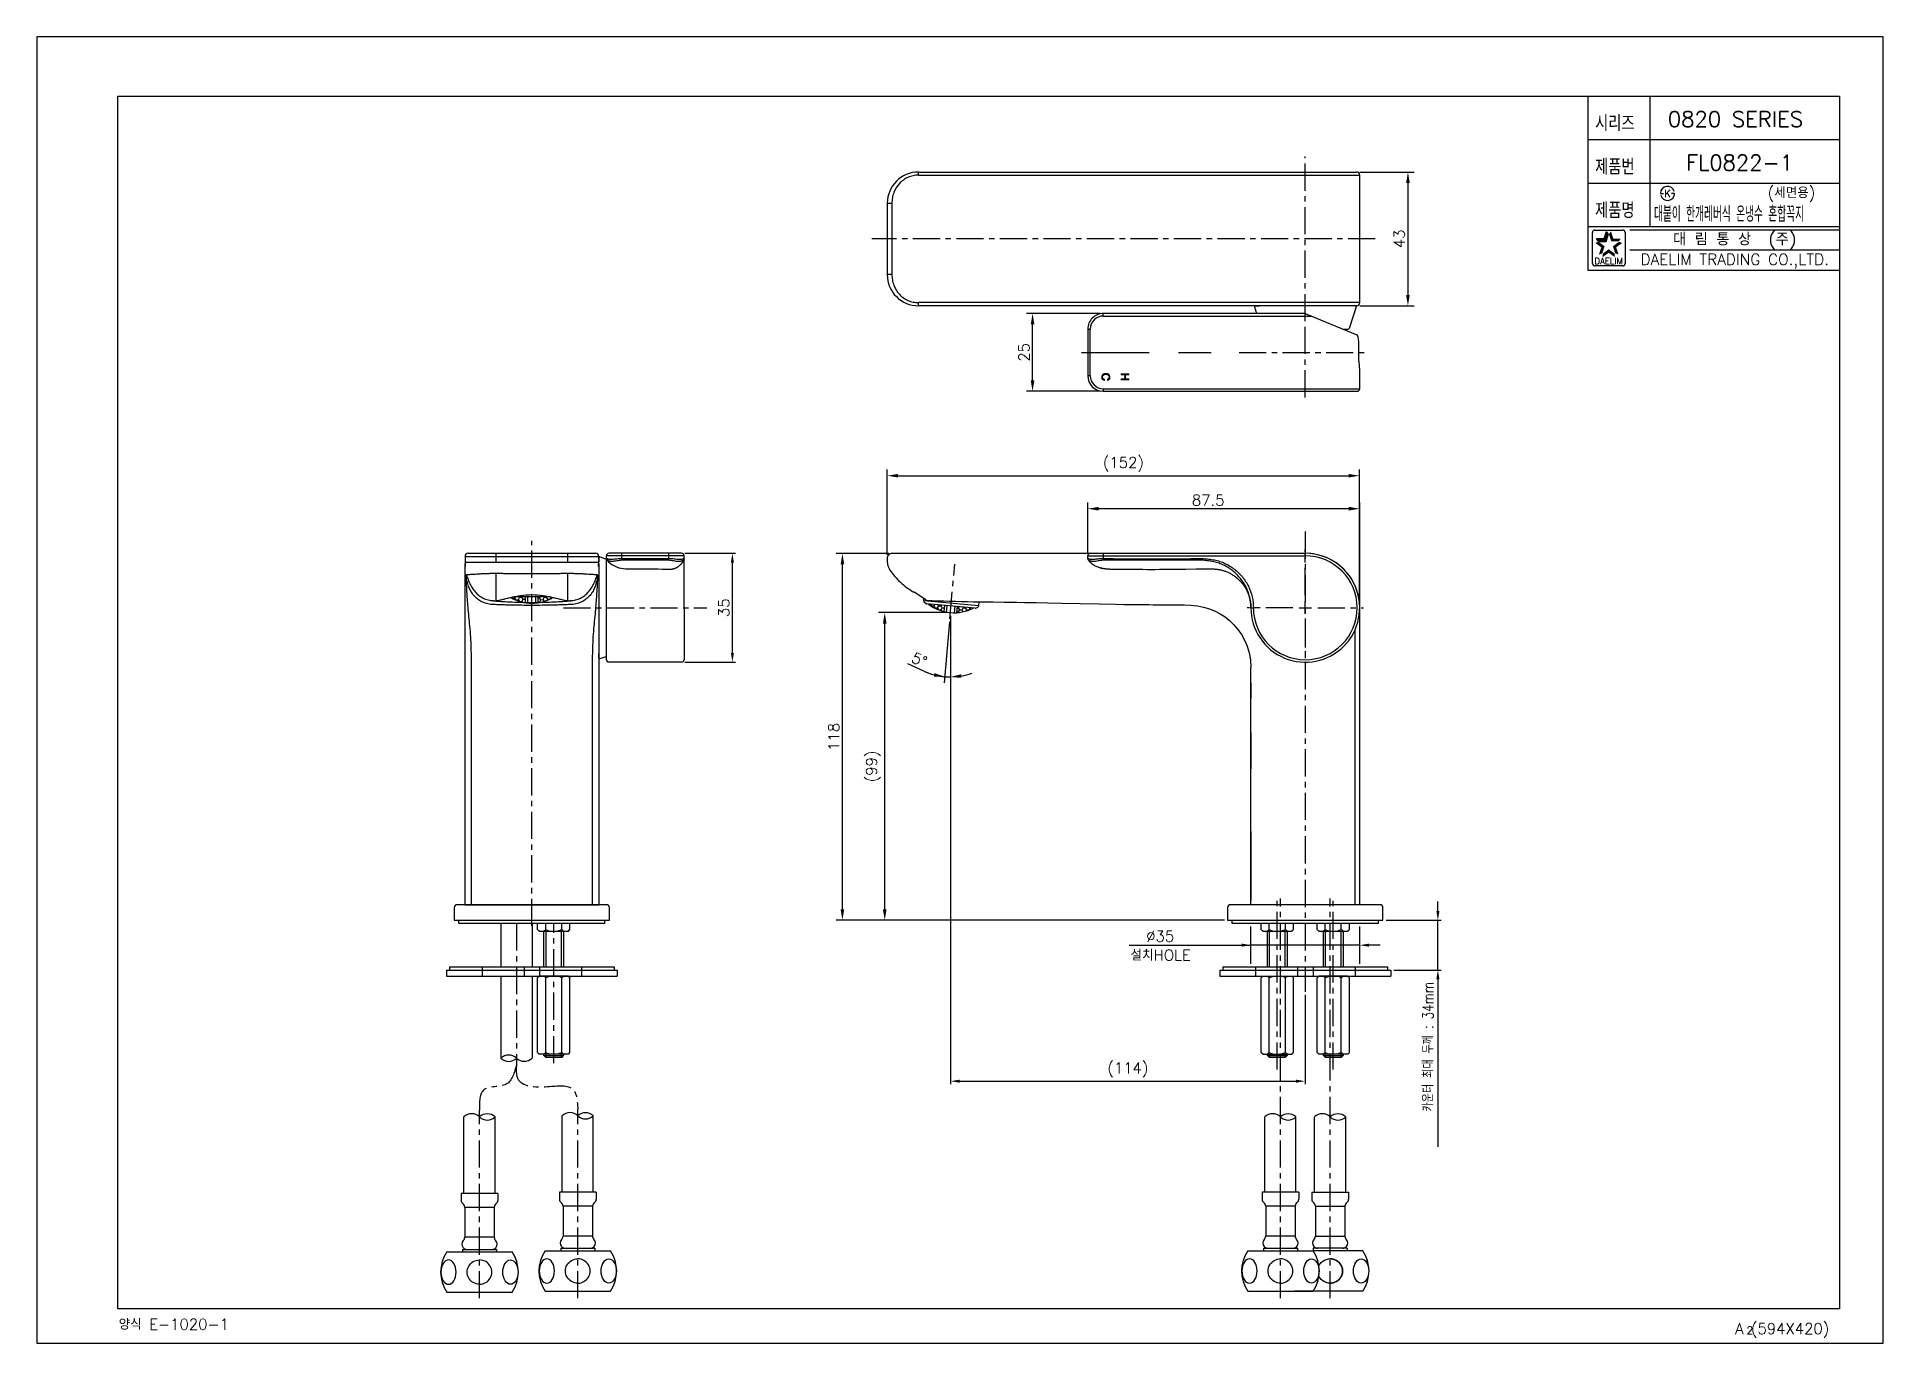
# Model space of a CAD drawing. Extents: x 25383 to 25977, y -4760 to -4340.
import ezdxf
from ezdxf.enums import TextEntityAlignment as Align

# ---------------------------------------------------------------- set-up
doc = ezdxf.new("R2010")
doc.units = 0
doc.header["$LTSCALE"] = 7
doc.header["$MEASUREMENT"] = 0
doc.linetypes.add('CENTER', pattern=[2, 1.25, -0.25, 0.25, -0.25])
doc.layers.get('0').update_dxf_attribs({"color": 2, "linetype": 'CONTINUOUS'})
doc.layers.get('DEFPOINTS').update_dxf_attribs({"linetype": 'CONTINUOUS'})
for name, color, linetype in [('CENTER', 1, 'CENTER'), ('CL', 1, 'CENTER'), ('D', 2, 'CONTINUOUS'), ('DIM', 2, 'CONTINUOUS'), ('DWG', 7, 'CONTINUOUS'), ('Layer 1', 7, 'CONTINUOUS'), ('TXT', 4, 'CONTINUOUS')]:
    doc.layers.add(name, color=color, linetype=linetype)
doc.styles.add('GHS', font='romans', dxfattribs={"bigfont": 'ghs'})
doc.styles.add('ROMANS', font='romans')
doc.dimstyles.new('HONG', dxfattribs={"dimscale": 0, "dimtxt": 3.5, "dimasz": 3.5, "dimexe": 2, "dimexo": 1, "dimgap": 1, "dimtad": 1, "dimdec": 4, "dimdsep": 46, "dimtxsty": 'GHS', "dimcen": 3, "dimclrd": 2, "dimclre": 2, "dimclrt": 2, "dimadec": 0, "dimazin": 0, "dimtfac": 1, "dimtdec": 4, "dimtmove": 0, "dimatfit": 2, "dimfxl": 0, "dimtvp": 1, "dimtolj": 1, "dimarcsym": 0})

msp = doc.modelspace()

# ---------------------------------------------------------------- texts
at = {"color": 7, "style": 'GHS'}
for s, p in [('0820 SERIES', (25929.3002, -4366.14655)), ('FL0822-1', (25930.64262, -4380.14655))]:
    msp.add_text(s, height=5, dxfattribs=at).set_placement(p, align=Align.MIDDLE)
at = {"style": 'GHS'}
msp.add_text('(세면용)', height=3.5, dxfattribs=at).set_placement((25939.67617, -4391.54411))
at = {"style": 'GHS', "width": 0.5}
msp.add_text('대붙이 한개레버식 온냉수 혼합꼭지', height=5, dxfattribs=at).set_placement((25903.08755, -4399.16408))
at = {"color": 7, "linetype": 'Continuous'}
for s, height, style, p in [('대 림 통 상  (주)', 4, 'GHS', (25929.05361, -4405.03019)), ('DAELIM TRADING CO.,LTD.', 3.6, 'ROMANS', (25929.05361, -4411.79754))]:
    msp.add_text(s, height=height, dxfattribs=dict(at, style=style)).set_placement(p, align=Align.MIDDLE)
at = {"color": 2, "linetype": 'Continuous', "style": 'ROMANS'}
msp.add_text('DAELIM', height=2, dxfattribs=at).set_placement((25888.52076, -4412.79076), align=Align.CENTER)
at = {"color": 7, "style": 'GHS'}
for s, height, p in [('양식 E-1020-1', 3.5, (25409.11021, -4755.4356)), ('A (594X420)', 3.5, (25929.1954, -4756.83213)), ('2', 2.5, (25932.83889, -4756.90259))]:
    msp.add_text(s, height=height, dxfattribs=at).set_placement(p)
at = {"layer": 'D', "style": 'GHS', "width": 0.8}
for s, p in [('시리즈', (25884.13363, -4369.9959)), ('제품번', (25884.13363, -4383.9959)), ('제품명', (25884.13363, -4397.9959))]:
    msp.add_text(s, height=5, dxfattribs=at).set_placement(p)
at = {"layer": 'D', "style": 'GHS'}
msp.add_text('K', height=2.394, dxfattribs=at).set_placement((25907.42596, -4390.04341), align=Align.MIDDLE)
at = {"layer": 'D', "style": 'GHS', "width": 0.8}
msp.add_text('카운터 최대 두께 : 34mm', height=3.5, rotation=90, dxfattribs=at).set_placement((25832.10337, -4643.63176), align=Align.RIGHT)
at = {"layer": 'D', "char_height": 3.5, "attachment_point": 5, "style": 'GHS'}
for s, insert in [('%%C35', (25744.19104, -4628.90881)), ('\\A1;설치HOLE', (25744.37546, -4634.99801))]:
    msp.add_mtext(s, dxfattribs=dict(at, insert=insert))
at = {"layer": 'DIM', "ltscale": 0.6, "insert": (25603.81214, -4523.27529), "char_height": 3.5, "attachment_point": 5, "rotation": 90, "style": 'GHS'}
msp.add_mtext('\\A1;35', dxfattribs=at)
at = {"layer": 'DIM', "ltscale": 0.6, "insert": (25733.80852, -4671.85333), "char_height": 3.5, "attachment_point": 5, "style": 'GHS'}
msp.add_mtext('\\A1;(114)', dxfattribs=at)

# ---------------------------------------------------------------- blocks, each defined once
blk = doc.blocks.new('A$C4E4B1E58')
at = {"color": 7, "linetype": 'Continuous'}
for p, q in [((2.6, 0.5), (2.6, 24.5)), ((7.79, 0.5), (7.79, 24.5))]:
    blk.add_line(p, q, dxfattribs=at)
for points in [[(0, 24.5), (0.22, 24.7), (0.43, 24.87), (0.63, 25)], [(2.6, 24.5), (2.38, 24.7), (2.17, 24.87), (1.97, 25)], [(2.6, 24.5), (3.03, 24.7), (3.45, 24.87), (3.85, 25)], [(7.79, 24.5), (7.36, 24.7), (6.94, 24.87), (6.54, 25)], [(7.79, 24.5), (8.01, 24.7), (8.22, 24.87), (8.42, 25)], [(9.76, 25), (9.9, 24.92)], [(9.9, 24.92), (9.97, 24.87), (10.17, 24.7), (10.39, 24.5)], [(0, 0.5), (0.22, 0.3), (0.43, 0.13), (0.63, 0)], [(2.6, 0.5), (2.38, 0.3), (2.17, 0.13), (1.97, 0)], [(2.6, 0.5), (3.03, 0.3), (3.45, 0.13), (3.85, 0)], [(7.79, 0.5), (7.36, 0.3), (6.94, 0.13), (6.54, 0)], [(7.79, 0.5), (8.01, 0.3), (8.22, 0.13), (8.42, 0)], [(9.76, 0), (9.9, 0.08)], [(9.9, 0.08), (9.97, 0.13), (10.17, 0.3), (10.39, 0.5)]]:
    blk.add_spline(points, degree=3, dxfattribs=at)
at = {"layer": 'DWG'}
for p, q in [((0.5, 25), (0, 24.5)), ((0, 0.5), (0, 24.5)), ((9.89, 25), (0.5, 25)), ((9.89, 25), (0.5, 25)), ((9.89, 25), (10.39, 24.5)), ((10.39, 0.5), (10.39, 24.5)), ((0.5, 0), (0, 0.5)), ((9.89, 0), (10.39, 0.5)), ((9.89, 0), (0.5, 0))]:
    blk.add_line(p, q, dxfattribs=at)
blk = doc.blocks.new('*D6')
at = {"layer": 'D', "color": 2, "lineweight": -2}
for p, q in [((25676.46, -4527.84), (25674.75, -4547.45)), ((25676.72, -4528.86), (25676.72, -4547.54)), ((25668.15, -4543.68), (25662.99, -4541.33))]:
    blk.add_line(p, q, dxfattribs=at)
for start, end in [(245.52195, 265), (245.59242, 255.29621), (265, 270), (279.70379, 289.40758)]:
    blk.add_arc((25676.72, -4524.85), 20.69, start, end, dxfattribs=at)
at = {"layer": 'D', "color": 2}
for points in [[(25671.57, -4544.29), (25671.37, -4545.44), (25674.92, -4545.46)], [(25680.26, -4545.82), (25680.16, -4544.66), (25676.72, -4545.54)]]:
    blk.add_solid(points, dxfattribs=at)
at = {"layer": 'DEFPOINTS', "color": 0}
for p in [(25678.09, -4509.29), (25676.72, -4525.85), (25676.55, -4526.84), (25676.72, -4527.86), (25676.12, -4545.53)]:
    blk.add_point(p, dxfattribs=at)
at = {"layer": 'D', "color": 2, "insert": (25666.71, -4540), "char_height": 3.5, "attachment_point": 5, "rotation": 335.52195, "style": 'GHS'}
blk.add_mtext('\\A1;5°', dxfattribs=at)
blk = doc.blocks.new('*D7')
at = {"layer": 'DEFPOINTS', "color": 0}
for p in [(25655.58, -4524.85), (25676.72, -4524.85), (25765.89, -4623.78)]:
    blk.add_point(p, dxfattribs=at)
at = {"layer": 'DWG', "color": 2, "lineweight": -2}
for p, q in [((25675.72, -4524.85), (25653.58, -4524.85)), ((25655.58, -4620.28), (25655.58, -4528.35)), ((25764.89, -4623.78), (25653.58, -4623.78))]:
    blk.add_line(p, q, dxfattribs=at)
at = {"layer": 'DWG', "color": 2}
for points in [[(25655, -4528.35), (25656.16, -4528.35), (25655.58, -4524.85)], [(25655, -4620.28), (25656.16, -4620.28), (25655.58, -4623.78)]]:
    blk.add_solid(points, dxfattribs=at)
at = {"layer": 'DWG', "color": 2, "insert": (25651.91, -4574.31), "char_height": 3.5, "attachment_point": 5, "rotation": 90, "style": 'GHS'}
blk.add_mtext('\\A1;(99)', dxfattribs=at)
blk = doc.blocks.new('*D8')
at = {"layer": 'DEFPOINTS', "color": 0}
for p in [(25641.96, -4505.78), (25657.89, -4505.78), (25765.89, -4623.78)]:
    blk.add_point(p, dxfattribs=at)
at = {"layer": 'DWG', "color": 2, "lineweight": -2}
for p, q in [((25656.89, -4505.78), (25639.96, -4505.78)), ((25641.96, -4620.28), (25641.96, -4509.28)), ((25764.89, -4623.78), (25639.96, -4623.78))]:
    blk.add_line(p, q, dxfattribs=at)
at = {"layer": 'DWG', "color": 2}
for points in [[(25641.38, -4509.28), (25642.54, -4509.28), (25641.96, -4505.78)], [(25641.38, -4620.28), (25642.54, -4620.28), (25641.96, -4623.78)]]:
    blk.add_solid(points, dxfattribs=at)
at = {"layer": 'DWG', "color": 2, "insert": (25639.21, -4564.78), "char_height": 3.5, "attachment_point": 5, "rotation": 90, "style": 'GHS'}
blk.add_mtext('\\A1;118', dxfattribs=at)
blk = doc.blocks.new('*D9')
at = {"layer": 'DEFPOINTS', "color": 0}
for p in [(25808.33, -4480.82), (25656.39, -4507.28), (25808.33, -4521.75)]:
    blk.add_point(p, dxfattribs=at)
at = {"layer": 'DWG', "color": 2, "lineweight": -2}
for p, q in [((25656.39, -4506.28), (25656.39, -4478.82)), ((25659.89, -4480.82), (25804.83, -4480.82)), ((25808.33, -4520.75), (25808.33, -4478.82))]:
    blk.add_line(p, q, dxfattribs=at)
at = {"layer": 'DWG', "color": 2}
for points in [[(25659.89, -4480.24), (25659.89, -4481.4), (25656.39, -4480.82)], [(25804.83, -4480.24), (25804.83, -4481.4), (25808.33, -4480.82)]]:
    blk.add_solid(points, dxfattribs=at)
at = {"layer": 'DWG', "color": 2, "insert": (25732.36, -4477.15), "char_height": 3.5, "attachment_point": 5, "style": 'GHS'}
blk.add_mtext('\\A1;(152)', dxfattribs=at)
blk = doc.blocks.new('*D10')
at = {"layer": 'DEFPOINTS', "color": 0}
for p in [(25720.89, -4491.43), (25720.89, -4506.58), (25808.39, -4523.28)]:
    blk.add_point(p, dxfattribs=at)
at = {"layer": 'DWG', "color": 2, "lineweight": -2}
for p, q in [((25720.89, -4505.58), (25720.89, -4489.43)), ((25808.39, -4522.28), (25808.39, -4489.43)), ((25804.89, -4491.43), (25724.39, -4491.43))]:
    blk.add_line(p, q, dxfattribs=at)
at = {"layer": 'DWG', "color": 2}
for points in [[(25724.39, -4490.84), (25724.39, -4492.01), (25720.89, -4491.43)], [(25804.89, -4490.84), (25804.89, -4492.01), (25808.39, -4491.43)]]:
    blk.add_solid(points, dxfattribs=at)
at = {"layer": 'DWG', "color": 2, "insert": (25759.64, -4488.68), "char_height": 3.5, "attachment_point": 5, "style": 'GHS'}
blk.add_mtext('\\A1;87.5', dxfattribs=at)
blk = doc.blocks.new('A$C1FCF51F4')
at = {"layer": 'DWG'}
for p, q in [((0, 33.29), (0, 34.2)), ((0, 34.2), (70, 34.2)), ((0, 33.29), (0.01, 33.15)), ((0.28, 32.75), (0.2, 32.76)), ((0.8, 35), (70, 35)), ((4.05, 30.35), (4.35, 30.27)), ((4.28, 30.31), (4.25, 30.32)), ((4.28, 30.31), (4.35, 30.3)), ((5, 33.35), (4.98, 32.75)), ((5, 35), (5, 33.35)), ((6.6, 29.98), (6.76, 29.97)), ((6.76, 29.97), (6.92, 29.96)), ((7.17, 29.95), (7.34, 29.94)), ((7.34, 29.94), (7.51, 29.94)), ((7.51, 29.94), (7.68, 29.94)), ((7.68, 29.94), (7.85, 29.93)), ((7.85, 29.93), (8.03, 29.93)), ((8.03, 29.93), (8.29, 29.93)), ((8.29, 29.93), (8.57, 29.93)), ((8.57, 29.93), (8.94, 29.93)), ((8.94, 29.93), (10.62, 29.95)), ((10.62, 29.95), (11.04, 29.95)), ((11.04, 29.95), (11.47, 29.95)), ((11.47, 29.95), (12.02, 29.94)), ((12.02, 29.94), (12.71, 29.94)), ((12.71, 29.94), (14.13, 29.92)), ((14.13, 29.92), (16.13, 29.88)), ((16.13, 29.88), (17.71, 29.86)), ((17.71, 29.86), (19.06, 29.85)), ((19.06, 29.85), (20.33, 29.85)), ((20.33, 29.85), (21.63, 29.85)), ((21.63, 29.85), (23.13, 29.86)), ((23.13, 29.86), (31.59, 29.95)), ((31.59, 29.95), (34.92, 29.97)), ((34.92, 29.97), (36.38, 29.99)), ((36.38, 29.99), (38.13, 30.01)), ((70, 34.2), (70, 35)), ((52.5, 17.74), (52.5, 17.65)), ((52.5, 17.65), (52.5, 17.59)), ((52.5, 17.59), (52.5, 17.53)), ((52.5, 17.5), (52.5, 17.56)), ((52.5, 17.5), (53.3, 17.5))]:
    blk.add_line(p, q, dxfattribs=at)
for points in [[(0.01, 33.15), (0.05, 33.01), (0.12, 32.88), (0.2, 32.76)], [(0.2, 32.76), (0.43, 32.51), (0.76, 32.18), (1.1, 31.89), (1.43, 31.62), (1.76, 31.39), (2.09, 31.19), (2.4, 31.01), (2.69, 30.86), (2.97, 30.73), (3.24, 30.62), (3.5, 30.52), (3.77, 30.43), (4.05, 30.35)], [(4.35, 30.3), (4.4, 30.28), (4.45, 30.27), (4.5, 30.26), (4.56, 30.25), (4.62, 30.24), (4.68, 30.22), (4.74, 30.21), (4.81, 30.2), (4.88, 30.18), (4.94, 30.17), (5.01, 30.16), (5.08, 30.15), (5.15, 30.14), (5.22, 30.13), (5.29, 30.11), (5.36, 30.1), (5.44, 30.09), (5.51, 30.08), (5.59, 30.07), (5.66, 30.06), (5.74, 30.06), (5.81, 30.05), (5.89, 30.04), (5.97, 30.03), (6.04, 30.02), (6.12, 30.02), (6.2, 30.01), (6.28, 30), (6.36, 30), (6.44, 29.99), (6.6, 29.98)], [(4.35, 30.27), (4.66, 30.19), (4.98, 30.13), (5.3, 30.07), (5.63, 30.03), (5.95, 30), (6.27, 29.98), (6.59, 29.97), (6.67, 29.97)], [(6.92, 29.96), (7.01, 29.96), (7.17, 29.95)], [(38.13, 30.01), (38.59, 30.02), (38.81, 30.02), (39.04, 30.02), (39.28, 30.01), (39.51, 30.01), (39.74, 30.01), (39.98, 30), (40.22, 29.99), (40.46, 29.98), (40.69, 29.96), (40.94, 29.94), (41.18, 29.92), (41.42, 29.9), (41.66, 29.87), (41.9, 29.83), (42.15, 29.79), (42.39, 29.75), (42.63, 29.7), (42.88, 29.65), (43.12, 29.59), (43.37, 29.52), (43.61, 29.45), (43.85, 29.38), (44.09, 29.29), (44.34, 29.21), (44.58, 29.12), (44.82, 29.02), (45.06, 28.91), (45.3, 28.8), (45.54, 28.69), (45.78, 28.57), (46.02, 28.44), (46.26, 28.3), (46.49, 28.16), (46.73, 28.01), (46.97, 27.85), (47.21, 27.69), (47.45, 27.52), (47.69, 27.34), (47.92, 27.15), (48.16, 26.95), (48.4, 26.74), (48.63, 26.52), (48.86, 26.3), (49.08, 26.07), (49.3, 25.84), (49.51, 25.6), (49.71, 25.35), (49.9, 25.11), (50.09, 24.86), (50.27, 24.61), (50.44, 24.35), (50.61, 24.09), (50.77, 23.84), (50.92, 23.58), (51.06, 23.32), (51.19, 23.05), (51.32, 22.79), (51.44, 22.53), (51.55, 22.27), (51.65, 22.01), (51.75, 21.75), (51.84, 21.49), (51.92, 21.24), (52, 20.98), (52.07, 20.73), (52.13, 20.48), (52.19, 20.23), (52.24, 19.99), (52.29, 19.74), (52.33, 19.5), (52.37, 19.27), (52.4, 19.04), (52.43, 18.82), (52.45, 18.61), (52.46, 18.42), (52.48, 18.25), (52.48, 18.1), (52.49, 17.98), (52.49, 17.88), (52.5, 17.8), (52.5, 17.74)]]:
    blk.add_lwpolyline(points, dxfattribs=at)
for centre, radius, start, end in [((0.8, 34.2), 0.8, 90.00074, 179.99287), ((0.8, 33.36), 0.799, 180.0027, 229.03841), ((70, 17.5), 17.5, 179.999, 90.00014), ((70, 17.5), 16.7, 179.99906, 89.99829)]:
    blk.add_arc(centre, radius, start, end, dxfattribs=at)
for points, knots in [([(0, 33.36), (0, 33.36), (0.03, 33.35), (0.05, 33.34), (0.12, 33.32), (0.17, 33.3), (0.2, 33.29)], [0, 0, 0, 0, 0.059594, 0.248369, 0.564456, 1, 1, 1, 1]), ([(0.2, 33.29), (0.77, 33.09), (1.89, 33.08), (3.47, 33.29), (4.47, 33.37), (5, 33.35)], [0, 0, 0, 0, 0.375411, 0.671064, 1, 1, 1, 1]), ([(4.98, 32.75), (4.7, 32.75), (4.14, 32.7), (3.33, 32.55), (2.55, 32.41), (1.94, 32.36), (1.49, 32.38), (1.19, 32.41), (0.94, 32.47), (0.72, 32.54), (0.55, 32.61), (0.43, 32.67), (0.36, 32.71), (0.32, 32.73), (0.29, 32.75), (0.28, 32.75), (0.28, 32.75)], [0, 0, 0, 0, 0.174982, 0.349441, 0.516286, 0.667833, 0.735715, 0.797401, 0.852311, 0.899919, 0.939517, 0.970194, 0.981831, 0.990784, 0.996885, 1, 1, 1, 1]), ([(52.5, 17.56), (52.5, 18.69), (52.22, 20.95), (51.06, 24.16), (49.2, 27.03), (47.17, 29.03), (45.33, 30.35), (43.84, 31.19), (42.25, 31.84), (40.59, 32.3), (38.88, 32.6), (37.13, 32.77), (35.37, 32.84), (33.6, 32.82), (31.81, 32.78), (30.02, 32.77), (28.23, 32.79), (25.85, 32.81), (22.87, 32.82), (19.29, 32.82), (15.72, 32.81), (12.74, 32.8), (10.35, 32.78), (8.86, 32.77), (7.67, 32.76), (6.77, 32.76), (5.88, 32.76), (5.28, 32.75), (4.98, 32.75)], [0, 0, 0, 0, 0.060385, 0.120756, 0.181218, 0.241854, 0.272256, 0.30264, 0.333069, 0.363781, 0.394802, 0.426055, 0.457506, 0.489168, 0.521068, 0.553069, 0.585033, 0.616934, 0.680699, 0.744514, 0.808338, 0.872162, 0.904073, 0.935997, 0.951968, 0.967953, 0.983958, 1, 1, 1, 1]), ([(5, 33.35), (5.15, 33.35), (5.45, 33.34), (6.04, 33.32), (6.79, 33.31), (7.68, 33.29), (8.88, 33.27), (10.37, 33.25), (12.75, 33.22), (15.73, 33.2), (19.31, 33.18), (22.89, 33.2), (25.87, 33.21), (28.26, 33.21), (30.04, 33.21), (31.83, 33.25), (33.62, 33.3), (35.41, 33.34), (37.2, 33.3), (38.98, 33.16), (40.75, 32.88), (42.49, 32.44), (44.16, 31.79), (45.74, 30.95), (47.7, 29.59), (49.85, 27.49), (51.81, 24.47), (53.02, 21.08), (53.3, 18.69), (53.3, 17.5)], [0, 0, 0, 0, 0.007817, 0.015635, 0.031269, 0.046904, 0.062539, 0.093808, 0.125078, 0.187617, 0.250156, 0.312695, 0.375234, 0.406503, 0.437773, 0.469042, 0.500311, 0.531579, 0.562846, 0.59411, 0.625371, 0.656624, 0.687875, 0.719121, 0.750379, 0.81279, 0.875196, 0.937593, 1, 1, 1, 1])]:
    blk.add_open_spline(points, degree=3, knots=knots, dxfattribs=at)
blk = doc.blocks.new('A$C33CC64C0')
at = {"layer": 'DWG'}
for p, q in [((0, 2), (0, 0)), ((0, 2), (55, 2)), ((1, 3), (1, 2)), ((1, 3), (54, 3)), ((11.5, 3), (11.5, 0)), ((25, 3), (25, 0)), ((30, 3), (30, 0)), ((43.5, 3), (43.5, 0)), ((54, 3), (54, 2)), ((55, 2), (55, 0)), ((0, 0), (55, 0))]:
    blk.add_line(p, q, dxfattribs=at)
blk = doc.blocks.new('A$C37100F70')
at = {"color": 7, "linetype": 'Continuous'}
for p, q in [((2.6, 0.5), (2.6, 2.5)), ((7.79, 0.5), (7.79, 2.5))]:
    blk.add_line(p, q, dxfattribs=at)
for points in [[(0.49, 0.08), (0.43, 0.13), (0.22, 0.3), (0, 0.5)], [(0.63, 0), (0.49, 0.08)], [(2.6, 0.5), (2.38, 0.3), (2.17, 0.13), (1.97, 0)], [(2.6, 0.5), (3.03, 0.3), (3.45, 0.13), (3.85, 0)], [(7.79, 0.5), (7.36, 0.3), (6.94, 0.13), (6.54, 0)], [(7.79, 0.5), (8.01, 0.3), (8.22, 0.13), (8.42, 0)], [(10.39, 0.5), (10.17, 0.3), (9.97, 0.13), (9.76, 0)]]:
    blk.add_spline(points, degree=3, dxfattribs=at)
at = {"layer": 'DWG'}
for p, q in [((0, 0.5), (0, 2.5)), ((0.5, 0), (0, 0.5)), ((9.89, 0), (10.39, 0.5)), ((10.39, 0.5), (10.39, 2.5)), ((0.5, 0), (9.89, 0))]:
    blk.add_line(p, q, dxfattribs=at)
blk = doc.blocks.new('A$C60D90985')
at = {"color": 7, "linetype": 'Continuous'}
for p, q in [((8.36, 40.5), (8.36, 29)), ((8.36, 1), (8.36, 0.5))]:
    blk.add_line(p, q, dxfattribs=at)
at = {"layer": 'D'}
for p, q in [((2.7, 29), (2.7, 40.5)), ((7.7, 29), (7.7, 40.5)), ((2.7, 0), (2.7, 1)), ((7.7, 0), (7.7, 1))]:
    blk.add_line(p, q, dxfattribs=at)
at = {"layer": 'DWG'}
for p, q in [((2.04, 29), (2.04, 40.5)), ((2.04, 0.5), (2.04, 1)), ((2.54, 0), (2.04, 0.5)), ((2.04, 0.5), (8.36, 0.5)), ((7.86, 0), (8.36, 0.5)), ((2.54, 0), (7.86, 0))]:
    blk.add_line(p, q, dxfattribs=at)
blk.add_blockref('A$C4E4B1E58', (0, 1), dxfattribs=at)
blk = doc.blocks.new('A$C1FB84414')
at = {"color": 7, "linetype": 'Continuous'}
for p, q in [((6.32, 40.5), (6.32, 29)), ((6.32, 1), (6.32, 0.5))]:
    blk.add_line(p, q, dxfattribs=at)
at = {"layer": 'D'}
for p, q in [((0.66, 29), (0.66, 40.5)), ((5.66, 29), (5.66, 40.5)), ((0.66, 0), (0.66, 1)), ((5.66, 0), (5.66, 1))]:
    blk.add_line(p, q, dxfattribs=at)
at = {"layer": 'DWG'}
for p, q in [((0, 29), (0, 40.5)), ((0, 0.5), (0, 1)), ((0.5, 0), (0, 0.5)), ((0, 0.5), (6.32, 0.5)), ((0.5, 0), (5.82, 0)), ((5.82, 0), (6.32, 0.5))]:
    blk.add_line(p, q, dxfattribs=at)
blk = doc.blocks.new('*D11')
at = {"layer": 'DEFPOINTS', "color": 0}
for p in [(25807.39, -4383.16), (25807.39, -4426.16), (25823.91, -4426.16)]:
    blk.add_point(p, dxfattribs=at)
at = {"layer": 'DWG', "color": 2, "lineweight": -2}
for p, q in [((25808.39, -4383.16), (25825.91, -4383.16)), ((25823.91, -4386.66), (25823.91, -4422.66)), ((25808.39, -4426.16), (25825.91, -4426.16))]:
    blk.add_line(p, q, dxfattribs=at)
at = {"layer": 'DWG', "color": 2}
for points in [[(25823.33, -4386.66), (25824.5, -4386.66), (25823.91, -4383.16)], [(25823.33, -4422.66), (25824.5, -4422.66), (25823.91, -4426.16)]]:
    blk.add_solid(points, dxfattribs=at)
at = {"layer": 'DWG', "color": 2, "insert": (25821.16, -4404.66), "char_height": 3.5, "attachment_point": 5, "rotation": 90, "style": 'GHS'}
blk.add_mtext('\\A1;43', dxfattribs=at)
blk = doc.blocks.new('*D13')
at = {"layer": 'DEFPOINTS', "color": 0}
for p in [(25703.14, -4428.66), (25725.89, -4428.66), (25725.89, -4453.66)]:
    blk.add_point(p, dxfattribs=at)
at = {"layer": 'DWG', "color": 2, "lineweight": -2}
for p, q in [((25724.89, -4428.66), (25701.14, -4428.66)), ((25703.14, -4450.16), (25703.14, -4432.16)), ((25724.89, -4453.66), (25701.14, -4453.66))]:
    blk.add_line(p, q, dxfattribs=at)
at = {"layer": 'DWG', "color": 2}
for points in [[(25702.56, -4432.16), (25703.73, -4432.16), (25703.14, -4428.66)], [(25702.56, -4450.16), (25703.73, -4450.16), (25703.14, -4453.66)]]:
    blk.add_solid(points, dxfattribs=at)
at = {"layer": 'DWG', "color": 2, "insert": (25700.39, -4441.16), "char_height": 3.5, "attachment_point": 5, "rotation": 90, "style": 'GHS'}
blk.add_mtext('\\A1;25', dxfattribs=at)
blk = doc.blocks.new('A$C092D7519')
at = {"layer": 'DWG'}
h = blk.add_hatch(dxfattribs=at)
h.set_pattern_fill('ANSI31', color=2)
h.set_pattern_definition([(45, (8463.02702, -4895.76232), (-0.0883883476, 0.0883883476), [])])
edge = h.paths.add_edge_path()
edge.add_spline(control_points=[(2.37, 0.32), (2.55, 0.49), (2.64, 0.74), (2.64, 1.08)], knot_values=[15, 15, 15, 15, 16, 16, 16, 16], degree=3, periodic=0)
edge.add_spline(control_points=[(2.64, 1.08), (2.64, 1.44), (2.53, 1.73), (2.29, 1.93)], knot_values=[14, 14, 14, 14, 15, 15, 15, 15], degree=3, periodic=0)
edge.add_spline(control_points=[(2.29, 1.93), (2.05, 2.14), (1.73, 2.24), (1.33, 2.24)], knot_values=[13, 13, 13, 13, 14, 14, 14, 14], degree=3, periodic=0)
edge.add_spline(control_points=[(1.33, 2.24), (0.93, 2.24), (0.61, 2.14), (0.36, 1.93)], knot_values=[12, 12, 12, 12, 13, 13, 13, 13], degree=3, periodic=0)
edge.add_spline(control_points=[(0.36, 1.93), (0.12, 1.73), (0, 1.44), (0, 1.08)], knot_values=[11, 11, 11, 11, 12, 12, 12, 12], degree=3, periodic=0)
edge.add_spline(control_points=[(0, 1.08), (0, 0.75), (0.1, 0.5), (0.29, 0.33)], knot_values=[10, 10, 10, 10, 11, 11, 11, 11], degree=3, periodic=0)
edge.add_spline(control_points=[(0.29, 0.33), (0.49, 0.16), (0.68, 0.05), (0.87, 0)], knot_values=[9, 9, 9, 9, 10, 10, 10, 10], degree=3, periodic=0)
edge.add_spline(control_points=[(0.87, 0), (0.87, 0), (0.86, 0.36), (0.86, 0.36), (0.73, 0.4), (0.6, 0.47), (0.47, 0.59)], knot_values=[7, 7, 7, 7, 8, 8, 8, 9, 9, 9, 9], degree=3, periodic=0)
edge.add_spline(control_points=[(0.47, 0.59), (0.35, 0.7), (0.29, 0.86), (0.29, 1.08)], knot_values=[6, 6, 6, 6, 7, 7, 7, 7], degree=3, periodic=0)
edge.add_spline(control_points=[(0.29, 1.08), (0.29, 1.33), (0.39, 1.53), (0.57, 1.67)], knot_values=[5, 5, 5, 5, 6, 6, 6, 6], degree=3, periodic=0)
edge.add_spline(control_points=[(0.57, 1.67), (0.76, 1.81), (1.02, 1.88), (1.33, 1.88)], knot_values=[4, 4, 4, 4, 5, 5, 5, 5], degree=3, periodic=0)
edge.add_spline(control_points=[(1.33, 1.88), (1.64, 1.88), (1.89, 1.81), (2.07, 1.67)], knot_values=[3, 3, 3, 3, 4, 4, 4, 4], degree=3, periodic=0)
edge.add_spline(control_points=[(2.07, 1.67), (2.26, 1.53), (2.35, 1.33), (2.35, 1.08)], knot_values=[2, 2, 2, 2, 3, 3, 3, 3], degree=3, periodic=0)
edge.add_spline(control_points=[(2.35, 1.08), (2.35, 0.86), (2.3, 0.69), (2.19, 0.59)], knot_values=[1, 1, 1, 1, 2, 2, 2, 2], degree=3, periodic=0)
edge.add_spline(control_points=[(2.19, 0.59), (2.08, 0.48), (1.97, 0.4), (1.85, 0.36)], knot_values=[0, 0, 0, 0, 1, 1, 1, 1], degree=3, periodic=0)
edge.add_spline(control_points=[(1.85, 0.36), (1.85, 0.36), (1.85, 0.27), (1.85, 0.18)], knot_values=[17.5, 17.5, 17.5, 17.5, 18, 18, 18, 18], degree=3, periodic=0)
edge.add_spline(control_points=[(1.85, 0.18), (1.85, 0.09), (1.85, 0), (1.85, 0), (2.01, 0.04), (2.18, 0.14), (2.37, 0.32)], knot_values=[16, 16, 16, 16, 16.5, 16.5, 16.5, 17.5, 17.5, 17.5, 17.5], degree=3, periodic=0)
h.paths.add_polyline_path([(8.74, 1.77), (8.74, 2.09), (6.23, 2.09), (6.23, 1.77), (7.4, 1.77), (7.4, 0.48), (6.23, 0.48), (6.23, 0.15), (8.74, 0.15), (8.74, 0.48), (7.7, 0.48), (7.7, 1.77)])
at = {"layer": 'Layer 1', "lineweight": 0}
blk.add_lwpolyline([(6.23, 0.48), (7.4, 0.48), (7.4, 1.77), (6.23, 1.77), (6.23, 2.09), (8.74, 2.09), (8.74, 1.77), (7.7, 1.77), (7.7, 0.48), (8.74, 0.48), (8.74, 0.15), (6.23, 0.15), (6.23, 0.48)], dxfattribs=at)
blk.add_open_spline([(1.85, 0.36), (1.97, 0.4), (2.08, 0.48), (2.19, 0.59), (2.3, 0.69), (2.35, 0.86), (2.35, 1.08), (2.35, 1.33), (2.26, 1.53), (2.07, 1.67), (1.89, 1.81), (1.64, 1.88), (1.33, 1.88), (1.02, 1.88), (0.76, 1.81), (0.57, 1.67), (0.39, 1.53), (0.29, 1.33), (0.29, 1.08), (0.29, 0.86), (0.35, 0.7), (0.47, 0.59), (0.6, 0.47), (0.73, 0.4), (0.86, 0.36), (0.86, 0.36), (0.87, 0), (0.87, 0), (0.68, 0.05), (0.49, 0.16), (0.29, 0.33), (0.1, 0.5), (0, 0.75), (0, 1.08), (0, 1.44), (0.12, 1.73), (0.36, 1.93), (0.61, 2.14), (0.93, 2.24), (1.33, 2.24), (1.73, 2.24), (2.05, 2.14), (2.29, 1.93), (2.53, 1.73), (2.64, 1.44), (2.64, 1.08), (2.64, 0.74), (2.55, 0.49), (2.37, 0.32), (2.18, 0.14), (2.01, 0.04), (1.85, 0), (1.85, 0), (1.85, 0.36), (1.85, 0.36)], degree=3, knots=[0, 0, 0, 0, 1, 1, 1, 2, 2, 2, 3, 3, 3, 4, 4, 4, 5, 5, 5, 6, 6, 6, 7, 7, 7, 8, 8, 8, 9, 9, 9, 10, 10, 10, 11, 11, 11, 12, 12, 12, 13, 13, 13, 14, 14, 14, 15, 15, 15, 16, 16, 16, 17, 17, 17, 18, 18, 18, 18], dxfattribs=at)

# ---------------------------------------------------------------- dimensions: what is measured, and where the dimension line sits
at = {"layer": 'D'}
dim = msp.add_angular_dim_2l(base=(25676.12237, -4545.53068), line1=((25676.72415, -4525.84905), (25676.72415, -4527.86004)), line2=((25676.54984, -4526.84144), (25678.08552, -4509.28849)), dimstyle='HONG', override={"dimscale": 1, "dimatfit": 3, "dimarcsym": 1}, dxfattribs=at)
dim.commit()
dim.dimension.update_dxf_attribs({"geometry": '*D6', "text_midpoint": (25666.71197, -4540.00297)})
at = {"layer": 'DWG'}
for base, p1, p2, picture, middle in [((25823.91357, -4426.16462), (25807.39293, -4383.16462), (25807.39293, -4426.16462), '*D11', (25821.16357, -4404.66462)), ((25703.14258, -4428.66462), (25725.89293, -4453.66462), (25725.89293, -4428.66462), '*D13', (25700.39258, -4441.16462)), ((25641.96022, -4505.77517), (25765.8929, -4623.77517), (25657.8929, -4505.77517), '*D8', (25639.21022, -4564.77517))]:
    dim = msp.add_linear_dim(base=base, p1=p1, p2=p2, angle=90, dimstyle='HONG', override={"dimscale": 1, "dimatfit": 3, "dimarcsym": 1}, dxfattribs=at)
    dim.commit()
    dim.dimension.update_dxf_attribs({"geometry": picture, "text_midpoint": middle})
dim = msp.add_linear_dim(base=(25808.32616, -4480.82071), p1=(25656.3929, -4507.27517), p2=(25808.32616, -4521.74832), text='(152)', dimstyle='HONG', override={"dimscale": 1, "dimatfit": 3, "dimarcsym": 1}, dxfattribs=at)
dim.commit()
dim.dimension.update_dxf_attribs({"geometry": '*D9', "text_midpoint": (25732.35953, -4480.82071), "dimtype": 128})
dim = msp.add_linear_dim(base=(25720.892854, -4491.427102), p1=(25808.392896, -4523.275167), p2=(25720.892854, -4506.575126), dimstyle='HONG', override={"dimscale": 1, "dimatfit": 3, "dimarcsym": 1}, dxfattribs=at)
dim.commit()
dim.dimension.update_dxf_attribs({"geometry": '*D10', "text_midpoint": (25759.642875, -4491.427102), "dimtype": 128})
dim = msp.add_linear_dim(base=(25655.57899, -4524.84905), p1=(25765.8929, -4623.77517), p2=(25676.72415, -4524.84905), angle=90, text='(99)', dimstyle='HONG', override={"dimscale": 1, "dimatfit": 3, "dimarcsym": 1}, dxfattribs=at)
dim.commit()
dim.dimension.update_dxf_attribs({"geometry": '*D7', "text_midpoint": (25651.91232, -4574.31211)})

# ---------------------------------------------------------------- hatches: boundary and pattern name
at = {"layer": 'D', "ltscale": 0.6}
h = msp.add_hatch(dxfattribs=at)
h.set_pattern_fill('HONEY', color=256, scale=6, angle=5)
h.set_pattern_definition([(5, (6213.0003, -2228.9433), (1.06410972, 0.745097647), [0.75, -1.5]), (125, (6213.0003, -2228.9433), (-1.17732835, 0.548997226), [0.75, -1.5]), (65, (6213.0003, -2228.9433), (-0.11321863, 1.294094873), [-1.5, 0.75])])
edge = h.paths.add_edge_path()
edge.add_line((25539.9873, -4519.72905), (25536.21682, -4519.72905))
edge.add_spline(control_points=[(25536.21682, -4519.72905), (25535.86391, -4519.80552), (25535.51196, -4519.88644), (25535.16084, -4519.97048)], knot_values=[0.405272866, 0.405272866, 0.405272866, 0.405272866, 0.497941072, 0.497941072, 0.497941072, 0.497941072], degree=3, periodic=0)
edge.add_arc((25542.0373, -4508.32418), 13.52487, 239.44061166, 261.28192532)
edge.add_line((25539.9873, -4521.69278), (25539.9873, -4519.72905))
edge = h.paths.add_edge_path()
edge.add_spline(control_points=[(25548.91377, -4519.97048), (25548.56265, -4519.88644), (25548.2107, -4519.80552), (25547.85779, -4519.72905)], knot_values=[0.502063935, 0.502063935, 0.502063935, 0.502063935, 0.594733792, 0.594733792, 0.594733792, 0.594733792], degree=3, periodic=0)
edge.add_line((25547.85779, -4519.72905), (25544.0873, -4519.72905))
edge.add_line((25544.0873, -4519.72905), (25544.0873, -4521.69278))
edge.add_arc((25542.0373, -4508.32418), 13.52487, 278.71807468, 300.55940488)
h = msp.add_hatch(dxfattribs=at)
h.set_pattern_fill('HONEY', color=256, scale=6)
h.set_pattern_definition([(0, (6621.0799, -556.03195), (1.125, 0.649519053), [0.75, -1.5]), (120, (6621.0799, -556.03195), (-1.125, 0.649519053), [0.75, -1.5]), (60, (6621.0799, -556.03195), (2e-16, 1.299038106), [-1.5, 0.75])])
h.paths.add_polyline_path([(25674.86672, -4522.55845), (25669.66671, -4522.1035, 0.104208003), (25674.69557, -4524.51471)])
h.paths.add_polyline_path([(25684.15113, -4523.37073), (25678.95112, -4522.91578), (25678.77997, -4524.87205, 0.104208003)])

# ---------------------------------------------------------------- linework, layer by layer
at = {"color": 7}
for p, q in [((25881.79327, -4358.72529), (25881.79327, -4414.72529)), ((25901.79327, -4358.72529), (25901.79327, -4400.72529)), ((25881.79327, -4372.72529), (25962.79327, -4372.72529)), ((25881.79327, -4386.72529), (25962.79327, -4386.72529)), ((25881.79327, -4400.72529), (25962.79327, -4400.72529)), ((25881.79327, -4414.72529), (25962.79327, -4414.72529))]:
    msp.add_line(p, q, dxfattribs=at)
at = {"color": 2, "linetype": 'Continuous'}
for p, q in [((25883.27076, -4412.59076), (25883.27076, -4402.59076)), ((25884.02076, -4401.84076), (25893.02076, -4401.84076)), ((25893.77076, -4402.59076), (25893.77076, -4412.59076)), ((25895.29327, -4401.72529), (25962.79327, -4401.72529)), ((25893.02076, -4413.34076), (25884.27076, -4413.34076)), ((25895.29327, -4408.22529), (25962.79327, -4408.22529))]:
    msp.add_line(p, q, dxfattribs=at)
at = {"color": 2}
for p, q in [((25885.2725, -4405.45765), (25884.6074, -4404.54222)), ((25884.6074, -4404.54222), (25887.03241, -4404.54222)), ((25885.2725, -4405.45765), (25887.69751, -4405.45765)), ((25887.03241, -4404.54222), (25887.78178, -4402.2359)), ((25887.69751, -4405.45765), (25888.44688, -4403.15133)), ((25888.44688, -4403.15133), (25887.78178, -4402.2359))]:
    msp.add_line(p, q, dxfattribs=at)
at = {"color": 7, "linetype": 'Continuous'}
for p, q in [((25725.89293, -4429.46462), (25725.89293, -4428.66462)), ((25790.89293, -4428.66462), (25725.89293, -4428.66462)), ((25725.89293, -4429.46462), (25792.82508, -4429.46462)), ((25790.89293, -4428.66462), (25807.49358, -4435.54083)), ((25720.89293, -4433.66462), (25720.89293, -4448.66462)), ((25720.89293, -4433.66462), (25721.69293, -4433.66462)), ((25721.69293, -4448.66462), (25721.69293, -4433.66462)), ((25802.964, -4433.66462), (25804.67671, -4433.66462)), ((25721.69293, -4448.66462), (25720.89293, -4448.66462)), ((25808.3929, -4446.96456), (25808.37265, -4446.84405)), ((25808.37274, -4446.84407), (25808.37267, -4446.84364)), ((25808.39293, -4446.96428), (25808.38781, -4446.93461)), ((25808.39293, -4452.86462), (25808.39293, -4446.96462)), ((25725.89293, -4452.86462), (25725.89293, -4453.66462)), ((25725.89293, -4452.86462), (25808.39293, -4452.86462)), ((25725.89293, -4453.66462), (25807.59263, -4453.66462)), ((25520.5373, -4506.77518), (25520.53125, -4508.86021)), ((25520.5373, -4506.77518), (25563.5373, -4506.77518)), ((25521.5373, -4505.77518), (25562.5373, -4505.77518)), ((25530.5373, -4508.77518), (25530.5373, -4505.77518)), ((25553.5373, -4505.77518), (25553.5373, -4508.77518)), ((25563.5373, -4508.77518), (25563.5373, -4506.77518)), ((25563.5373, -4508.77518), (25520.5373, -4508.77518)), ((25520.5373, -4618.77518), (25520.5373, -4509.15848)), ((25521.03102, -4512.73343), (25520.82676, -4512.76103)), ((25530.5373, -4520.9818), (25530.53731, -4512.27144)), ((25553.5373, -4512.27124), (25553.5373, -4520.9818)), ((25563.24784, -4512.76107), (25563.04315, -4512.73317)), ((25563.47933, -4510.02358), (25563.48584, -4509.95716)), ((25563.48584, -4509.95716), (25563.49452, -4509.8635)), ((25563.5373, -4509.16964), (25563.5373, -4618.77518)), ((25520.5373, -4618.77518), (25563.5373, -4618.77518))]:
    msp.add_line(p, q, dxfattribs=at)
for p, q in [((25833.55729, -4620.77519), (25833.55729, -4617.77519)), ((25833.55729, -4639.77516), (25833.55729, -4623.77519)), ((25833.55729, -4642.77516), (25833.55729, -4696.61022))]:
    msp.add_line(p, q)
at = {"linetype": 'Continuous'}
msp.add_lwpolyline([(25382.79327, -4759.72529), (25976.79327, -4759.72529), (25976.79327, -4339.72529), (25382.79327, -4339.72529)], close=True, dxfattribs=at)
at = {"color": 7, "linetype": 'Continuous'}
for points in [[(25520.53125, -4508.86021), (25520.53251, -4508.96539), (25520.53466, -4509.06855), (25520.53762, -4509.16923), (25520.54131, -4509.26705), (25520.54562, -4509.36163), (25520.55045, -4509.45253), (25520.55569, -4509.53934), (25520.56122, -4509.62161), (25520.56691, -4509.69906), (25520.5726, -4509.77074), (25520.57814, -4509.83627), (25520.58327, -4509.89367), (25520.59276, -4509.99375)], [(25563.49452, -4509.8635), (25563.49947, -4509.80658), (25563.50462, -4509.74407), (25563.50985, -4509.67653), (25563.515, -4509.60482), (25563.51999, -4509.52917), (25563.52472, -4509.45002), (25563.52911, -4509.36762), (25563.53307, -4509.28227), (25563.53652, -4509.19423), (25563.5394, -4509.10377), (25563.54164, -4509.01119), (25563.54318, -4508.91677), (25563.54397, -4508.82085), (25563.54406, -4508.77518)]]:
    msp.add_lwpolyline(points, dxfattribs=at)
at = {"color": 2, "linetype": 'Continuous'}
for centre, radius, start, end in [((25884.02076, -4402.59076), 0.75, 90, 180), ((25893.02076, -4402.59076), 0.75, 0, 90), ((25884.14576, -4412.46576), 0.88388, 188.13010235, 278.13010235), ((25893.02076, -4412.59076), 0.75, 270, 0)]:
    msp.add_arc(centre, radius, start, end, dxfattribs=at)
at = {"color": 7, "linetype": 'Continuous'}
for centre, radius, start, end in [((25725.89293, -4433.66462), 5, 89.99999918, 180), ((25725.89245, -4433.66413), 4.19951, 89.99335075, 180.00664937), ((25725.89293, -4448.66462), 5, 180, 270), ((25725.89245, -4448.6651), 4.19951, 179.99335063, 270.00664925), ((25807.59292, -4452.86465), 0.8, 270, 359.99986261), ((25521.5373, -4506.77518), 1, 90, 180), ((25562.5373, -4506.77518), 1, 0, 90)]:
    msp.add_arc(centre, radius, start, end, dxfattribs=at)
for centre, radius, start, end in [((25534.5873, -4670.73241), 3.6244, 46.38814075, 133.61185925), ((25534.5873, -4665.62595), 3.52303, 224.79633472, 315.20366528), ((25539.5873, -4665.48493), 3.62378, 226.3787465, 313.6212535), ((25522.68869, -4689.51556), 3.52303, 44.79633472, 135.20366528), ((25527.68869, -4689.65744), 3.6244, 46.38814076, 133.61185924), ((25554.31235, -4689.15504), 3.52303, 44.79633472, 135.20366528), ((25559.31235, -4689.29692), 3.6244, 46.38814076, 133.61185924), ((25780.3929, -4689.51556), 3.52303, 44.79633472, 135.20366528), ((25785.3929, -4689.65744), 3.6244, 46.38814076, 133.61185924), ((25796.3929, -4689.51555), 3.52303, 44.79633472, 135.20366528), ((25801.3929, -4689.65743), 3.6244, 46.38814076, 133.61185924), ((25527.68869, -4684.4091), 3.6244, 226.38814075, 313.61185925), ((25559.31235, -4684.04858), 3.6244, 226.38814075, 313.61185925), ((25785.3929, -4684.4091), 3.6244, 226.38814075, 313.61185925), ((25801.3929, -4684.40909), 3.6244, 226.38814075, 313.61185925)]:
    msp.add_arc(centre, radius, start, end)
msp.add_ellipse((25790.89293, -4501.20726), major_axis=(0, 333.91989), ratio=0.052407779, start_param=-1.398519126, end_param=-1.380506956, dxfattribs=at)
for points, knots in [([(25808.07705, -4438.04864), (25808.07404, -4437.75053), (25808.05032, -4437.19266), (25807.97042, -4436.53191), (25807.85933, -4436.08578), (25807.74689, -4435.78766), (25807.61053, -4435.58927), (25807.49358, -4435.54083)], [0, 0, 0, 0, 0.338217714, 0.632694758, 0.754577762, 0.856388194, 1, 1, 1, 1]), ([(25808.13388, -4443.96462), (25808.13388, -4444.34798), (25808.15259, -4444.90482), (25808.21, -4445.61132), (25808.2593, -4446.05935), (25808.30723, -4446.42715), (25808.35048, -4446.70033), (25808.37447, -4446.86934), (25808.39117, -4446.94509), (25808.3929, -4446.96456)], [0, 0, 0, 0, 0.381516339, 0.553940326, 0.705361677, 0.830030785, 0.923050111, 0.98055102, 1, 1, 1, 1]), ([(25563.24765, -4512.76104), (25563.16072, -4513.3098), (25563.00152, -4514.12895), (25562.73861, -4515.20937), (25562.52023, -4516.01439), (25562.25714, -4516.80592), (25561.9213, -4517.56949), (25561.51035, -4518.29568), (25560.87155, -4519.20601), (25559.91057, -4520.2211), (25558.54099, -4521.18636), (25557.01187, -4521.87023), (25555.78496, -4522.14836), (25554.95619, -4522.23154), (25554.53986, -4522.25373), (25554.1232, -4522.26733), (25553.56772, -4522.28821), (25552.87352, -4522.31653), (25551.76258, -4522.35589), (25550.37363, -4522.39776), (25548.70662, -4522.4382), (25547.03943, -4522.47044), (25544.81636, -4522.50156), (25542.03727, -4522.51775), (25539.25819, -4522.50156), (25537.03512, -4522.47044), (25535.36793, -4522.4382), (25533.70091, -4522.39775), (25532.31197, -4522.35589), (25531.20103, -4522.31653), (25530.50683, -4522.28821), (25529.95134, -4522.26733), (25529.53469, -4522.25373), (25529.11835, -4522.23154), (25528.28959, -4522.14838), (25527.06268, -4521.87029), (25525.5339, -4521.18593), (25524.16436, -4520.22054), (25523.01058, -4519.00552), (25522.26457, -4517.82384), (25521.81778, -4516.80575), (25521.55473, -4516.01397), (25521.33624, -4515.20898), (25521.07315, -4514.12872), (25520.91386, -4513.3097), (25520.82692, -4512.76101)], [0, 0, 0, 0, 0.031253178, 0.046894507, 0.062545171, 0.078163698, 0.093767853, 0.109388443, 0.125020264, 0.156246641, 0.18746243, 0.218678517, 0.249895042, 0.257708367, 0.265522657, 0.273341183, 0.281158869, 0.296791049, 0.312423334, 0.34368921, 0.374955752, 0.406221901, 0.437487576, 0.500017617, 0.562547653, 0.593813323, 0.625079465, 0.656345998, 0.687611863, 0.703244142, 0.718876316, 0.726693998, 0.734512533, 0.742326904, 0.750140417, 0.781356356, 0.81256973, 0.843785589, 0.875007465, 0.906228129, 0.921839473, 0.937461241, 0.95311151, 0.968750655, 1, 1, 1, 1]), ([(25521.02992, -4512.73372), (25521.17359, -4513.26356), (25521.51889, -4514.30834), (25522.09038, -4515.55941), (25522.63008, -4516.51625), (25523.21186, -4517.44719), (25524.05407, -4518.53841), (25525.30926, -4519.62041), (25526.52151, -4520.28341), (25527.55436, -4520.65759), (25528.35408, -4520.86122), (25529.17208, -4520.96896), (25529.72038, -4520.9993), (25529.99448, -4521.01593)], [0, 0, 0, 0, 0.125049186, 0.250084488, 0.312626888, 0.375177391, 0.500126815, 0.624996406, 0.749879507, 0.812406548, 0.874929797, 0.93744765, 1, 1, 1, 1]), ([(25530.53725, -4512.27302), (25530.08821, -4512.27169), (25529.20038, -4512.30423), (25527.89092, -4512.32351), (25526.63042, -4512.3609), (25525.1175, -4512.45005), (25523.75811, -4512.54438), (25522.59177, -4512.60998), (25521.82314, -4512.64456), (25521.32198, -4512.6819), (25521.03102, -4512.73343)], [0, 0, 0, 0, 0.14150285, 0.279865362, 0.412705795, 0.538836067, 0.757404112, 0.842142767, 0.906887087, 1, 1, 1, 1]), ([(25553.53736, -4512.27266), (25553.29784, -4512.27399), (25552.81892, -4512.28669), (25551.86097, -4512.30541), (25550.66336, -4512.3273), (25549.22604, -4512.34851), (25547.30928, -4512.37205), (25544.91302, -4512.392), (25542.03731, -4512.40029), (25539.1616, -4512.39225), (25536.76534, -4512.37245), (25534.84858, -4512.34896), (25533.41125, -4512.32776), (25532.21365, -4512.30568), (25531.2557, -4512.2869), (25530.77677, -4512.27373), (25530.53725, -4512.27302)], [0, 0, 0, 0, 0.031239682, 0.062479317, 0.12496593, 0.187460752, 0.249961716, 0.374976285, 0.499999904, 0.625023443, 0.750037925, 0.812538924, 0.875033848, 0.937520558, 0.96876024, 1, 1, 1, 1]), ([(25563.04315, -4512.73317), (25562.7523, -4512.68058), (25562.25126, -4512.64508), (25561.48306, -4512.61009), (25560.31691, -4512.54469), (25558.95757, -4512.44936), (25557.44417, -4512.36294), (25556.18385, -4512.32067), (25554.87404, -4512.30683), (25553.98642, -4512.27016), (25553.53736, -4512.27266)], [0, 0, 0, 0, 0.093141998, 0.157737076, 0.242497118, 0.461137352, 0.58719688, 0.720173471, 0.858481325, 1, 1, 1, 1]), ([(25554.08013, -4521.01593), (25554.35423, -4520.9993), (25554.90254, -4520.96896), (25555.72055, -4520.86122), (25556.52027, -4520.65758), (25557.55313, -4520.2834), (25558.76539, -4519.62038), (25560.02059, -4518.53836), (25560.86279, -4517.44712), (25561.44458, -4516.51617), (25561.98428, -4515.55932), (25562.55577, -4514.30823), (25562.90105, -4513.26344), (25563.04472, -4512.73359)], [0, 0, 0, 0, 0.06255235, 0.125070204, 0.187593453, 0.250120493, 0.37500359, 0.49987318, 0.624822607, 0.687373112, 0.74991551, 0.874950815, 1, 1, 1, 1]), ([(25530.53713, -4520.98182), (25530.8186, -4520.95258), (25531.45839, -4520.85419), (25532.51594, -4520.62713), (25533.76995, -4520.31526), (25535.75002, -4519.81542), (25538.50703, -4519.23443), (25540.8309, -4519.05411), (25542.0373, -4519.05411)], [0, 0, 0, 0, 0.072645905, 0.165986768, 0.277606142, 0.404346729, 0.690298727, 1, 1, 1, 1]), ([(25542.0373, -4519.05411), (25543.24368, -4519.05412), (25545.5675, -4519.23444), (25548.32446, -4519.81538), (25550.3045, -4520.31521), (25551.5585, -4520.6271), (25552.61606, -4520.85419), (25553.25587, -4520.95258), (25553.53735, -4520.98181)], [0, 0, 0, 0, 0.309697427, 0.595646869, 0.722386947, 0.834006872, 0.927350483, 1, 1, 1, 1]), ([(25529.5373, -4521.05203), (25529.53729, -4521.04848), (25529.54876, -4521.04088), (25529.5857, -4521.03286), (25529.6721, -4521.02362), (25529.81388, -4521.01825), (25529.92856, -4521.01628), (25529.99497, -4521.01568)], [0, 0, 0, 0, 0.023000329, 0.071983575, 0.259988865, 0.569710645, 1, 1, 1, 1]), ([(25530.25664, -4521.17766), (25530.15216, -4521.16601), (25530.00633, -4521.14864), (25529.82718, -4521.12331), (25529.72537, -4521.10685), (25529.64692, -4521.09215), (25529.58832, -4521.07806), (25529.5565, -4521.06783), (25529.53731, -4521.05734), (25529.5373, -4521.05203)], [0, 0, 0, 0, 0.429479314, 0.599656822, 0.739759784, 0.849549385, 0.928938407, 0.978303761, 1, 1, 1, 1]), ([(25529.99497, -4521.01568), (25530.03375, -4521.0153), (25530.21482, -4521.01098), (25530.39556, -4520.99652), (25530.53713, -4520.98182)], [0, 0, 0, 0, 0.214097414, 1, 1, 1, 1]), ([(25542.0373, -4521.65473), (25540.77587, -4521.65473), (25538.37078, -4521.62782), (25535.04871, -4521.51625), (25532.64284, -4521.38132), (25531.12092, -4521.26312), (25530.51572, -4521.20654), (25530.25664, -4521.17766)], [0, 0, 0, 0, 0.320856225, 0.611725923, 0.845411777, 0.933691929, 1, 1, 1, 1]), ([(25553.81792, -4521.17766), (25553.55884, -4521.20655), (25552.95364, -4521.26312), (25551.43171, -4521.38132), (25549.02585, -4521.51625), (25545.7038, -4521.62782), (25543.29873, -4521.65473), (25542.0373, -4521.65473)], [0, 0, 0, 0, 0.066309189, 0.154589919, 0.388276158, 0.679145238, 1, 1, 1, 1]), ([(25553.53735, -4520.98181), (25553.58886, -4520.98715), (25553.76919, -4521.00426), (25553.95028, -4521.01442), (25554.07964, -4521.01568)], [0, 0, 0, 0, 0.285875505, 1, 1, 1, 1]), ([(25554.53731, -4521.05203), (25554.5373, -4521.05734), (25554.5181, -4521.06783), (25554.48629, -4521.07806), (25554.42769, -4521.09215), (25554.34923, -4521.10685), (25554.24741, -4521.12332), (25554.06825, -4521.14864), (25553.92241, -4521.16601), (25553.81792, -4521.17766)], [0, 0, 0, 0, 0.021695893, 0.071061049, 0.150450048, 0.26023981, 0.400342963, 0.570520634, 1, 1, 1, 1]), ([(25554.07964, -4521.01568), (25554.14606, -4521.01628), (25554.26073, -4521.01825), (25554.40251, -4521.02362), (25554.48891, -4521.03286), (25554.52585, -4521.04088), (25554.53732, -4521.04848), (25554.53731, -4521.05203)], [0, 0, 0, 0, 0.430289843, 0.740011805, 0.928016639, 0.976999643, 1, 1, 1, 1])]:
    msp.add_open_spline(points, degree=3, knots=knots, dxfattribs=at)
at = {"color": 2}
for points in [[(25886.11255, -4407.37323), (25887.18871, -4407.02357), (25884.15068, -4405.94785), (25885.22684, -4405.59818)], [(25884.6074, -4404.54222), (25885.2725, -4405.45765), (25887.03241, -4404.54222), (25887.69751, -4405.45765)], [(25885.36318, -4409.67956), (25886.43934, -4409.32989), (25886.11255, -4407.37323), (25887.18871, -4407.02357)], [(25887.03241, -4404.54222), (25887.69751, -4405.45765), (25887.78178, -4402.2359), (25888.44688, -4403.15133)], [(25889.25974, -4402.2359), (25888.59464, -4403.15133), (25890.00911, -4404.54222), (25889.34401, -4405.45765)], [(25890.00911, -4404.54222), (25889.34401, -4405.45765), (25892.43412, -4404.54222), (25891.76902, -4405.45765)], [(25892.89084, -4405.94785), (25891.81468, -4405.59818), (25890.92896, -4407.37323), (25889.85281, -4407.02357)], [(25890.92896, -4407.37323), (25889.85281, -4407.02357), (25891.67833, -4409.67956), (25890.60218, -4409.32989)], [(25888.52076, -4409.1229), (25888.52076, -4407.99136), (25886.55888, -4410.54828), (25886.55888, -4409.41674)], [(25890.48263, -4410.54828), (25890.48263, -4409.41674), (25888.52076, -4409.1229), (25888.52076, -4407.99136)]]:
    msp.add_solid(points, dxfattribs=at)
for points in [[(25833.05729, -4620.77519), (25834.05729, -4620.77519), (25833.55729, -4623.77519)], [(25833.05729, -4642.77516), (25834.05729, -4642.77516), (25833.55729, -4639.77516)]]:
    msp.add_solid(points)
at = {"layer": 'CENTER'}
msp.add_line((25537.0873, -4624.77518), (25537.0873, -4670.10824), dxfattribs=at)
at = {"layer": 'CL'}
for p, q in [((25790.89293, -4431.16462), (25790.89293, -4378.16462)), ((25813.39293, -4404.66462), (25651.39293, -4404.66462)), ((25790.89294, -4455.66462), (25790.89294, -4426.66462)), ((25769.59111, -4441.16462), (25810.1077, -4441.16462)), ((25542.0373, -4625.61448), (25542.0373, -4501.71974)), ((25790.8929, -4498.77513), (25790.8929, -4646.77516)), ((25790.89294, -4519.27511), (25790.89294, -4504.57503)), ((25676.54984, -4526.84144), (25678.08552, -4509.28849)), ((25552.17444, -4523.27511), (25598.32411, -4523.27512)), ((25786.89294, -4523.27511), (25772.19286, -4523.27511)), ((25788.89294, -4523.27511), (25792.89294, -4523.27511)), ((25790.89294, -4525.27511), (25790.89294, -4521.27511)), ((25794.89294, -4523.27511), (25809.59302, -4523.27511)), ((25790.89294, -4527.27511), (25790.89294, -4541.97519)), ((25781.89289, -4671.77518), (25781.89292, -4616.77517)), ((25782.8929, -4745.32109), (25782.8929, -4616.77517)), ((25798.8929, -4745.32109), (25798.8929, -4616.77517)), ((25799.89287, -4671.77518), (25799.89287, -4616.77517)), ((25549.0873, -4669.77517), (25549.0873, -4624.77517)), ((25525.18869, -4745.32109), (25525.18869, -4684.86922)), ((25556.81235, -4745.32109), (25556.81235, -4684.5087))]:
    msp.add_line(p, q, dxfattribs=at)
at = {"layer": 'CL', "ltscale": 8}
for p, q in [((25718.89293, -4441.16462), (25740.61022, -4441.16462)), ((25750.11449, -4441.16462), (25760.62289, -4441.16462))]:
    msp.add_line(p, q, dxfattribs=at)
at = {"layer": 'CL'}
for points in [[(25537.0873, -4670.10824), (25533.7876, -4676.48083), (25526.63327, -4678.28673), (25525.18869, -4684.86922)], [(25537.0873, -4670.10824), (25537.46445, -4674.67499), (25547.11285, -4677.25404), (25555.24668, -4678.09503), (25556.81235, -4684.5087)]]:
    msp.add_spline(points, degree=3, dxfattribs=at)
at = {"layer": 'D'}
for p, q in [((25905.17596, -4390.04341), (25905.67596, -4390.04341)), ((25905.67596, -4390.04341), (25906.17596, -4390.04341)), ((25909.17596, -4390.04341), (25908.67596, -4390.04341)), ((25909.67596, -4390.04341), (25909.17596, -4390.04341)), ((25676.72415, -4525.84905), (25676.72415, -4529.95998)), ((25734.20441, -4631.77548), (25773.39289, -4631.77548)), ((25808.39289, -4631.77548), (25773.39289, -4631.77548)), ((25815.00926, -4631.77548), (25811.39289, -4631.77548))]:
    msp.add_line(p, q, dxfattribs=at)
at = {"layer": 'D', "ltscale": 0.6}
msp.add_line((25685.85053, -4522.65007), (25668.11826, -4521.0987), dxfattribs=at)
at = {"layer": 'D'}
for start, end in [(15, 180), (195, 0)]:
    msp.add_arc((25907.42596, -4390.04341), 2.25, start, end, dxfattribs=at)
for points, knots in [([(25520.82676, -4512.76103), (25520.8246, -4512.76587), (25520.82514, -4512.78532), (25520.82311, -4512.82619), (25520.82418, -4512.89486), (25520.82421, -4512.99053), (25520.82506, -4513.11355), (25520.82718, -4513.33167), (25520.83381, -4513.67249), (25520.84849, -4514.16282), (25520.87112, -4514.7609), (25520.90264, -4515.46518), (25520.94385, -4516.27362), (25520.99481, -4517.18352), (25521.07966, -4518.59011), (25521.20956, -4520.57548), (25521.41054, -4523.20843), (25521.68211, -4526.13567), (25522.00737, -4529.30919), (25522.29374, -4532.70517), (25522.41621, -4535.6705), (25522.47047, -4538.14151), (25522.50578, -4540.05663), (25522.53122, -4541.99897), (25522.537, -4544.61333), (25522.53794, -4549.20421), (25522.53653, -4555.76655), (25522.5374, -4563.64267), (25522.53744, -4571.51872), (25522.53755, -4579.3948), (25522.53753, -4587.27087), (25522.53747, -4595.14695), (25522.53737, -4605.64838), (25522.5373, -4613.52446), (25522.5373, -4618.77518)], [0, 0, 0, 0, 0.000149832, 0.000528904, 0.001175282, 0.002080947, 0.003239467, 0.004652576, 0.008250935, 0.012879584, 0.018526149, 0.025177377, 0.032817807, 0.041419673, 0.050950939, 0.072670728, 0.097688759, 0.125629152, 0.155809992, 0.187913444, 0.221995169, 0.239723462, 0.257815557, 0.276166666, 0.294660094, 0.331753364, 0.406004793, 0.48025361, 0.55450308, 0.628752556, 0.703002038, 0.777251524, 0.851501014, 1, 1, 1, 1]), ([(25561.5373, -4618.77518), (25561.53731, -4613.52446), (25561.53724, -4605.64838), (25561.53714, -4595.14695), (25561.53708, -4587.27087), (25561.53706, -4579.3948), (25561.53717, -4571.51872), (25561.53721, -4563.64267), (25561.53807, -4555.76655), (25561.53667, -4549.20421), (25561.53761, -4544.61333), (25561.54339, -4541.99897), (25561.56883, -4540.05663), (25561.60414, -4538.14151), (25561.6584, -4535.6705), (25561.78087, -4532.70517), (25562.06723, -4529.3092), (25562.3925, -4526.13568), (25562.66399, -4523.20843), (25562.86514, -4520.57555), (25562.99486, -4518.59026), (25563.07941, -4517.18374), (25563.13043, -4516.27381), (25563.1719, -4515.46524), (25563.20373, -4514.76083), (25563.22647, -4514.16273), (25563.24093, -4513.67238), (25563.24745, -4513.33149), (25563.24953, -4513.11332), (25563.25045, -4512.9903), (25563.2503, -4512.89484), (25563.25177, -4512.82583), (25563.24903, -4512.78546), (25563.25041, -4512.76551), (25563.24784, -4512.76107)], [0, 0, 0, 0, 0.148499032, 0.222748545, 0.296998054, 0.371247559, 0.445497059, 0.519746553, 0.593995395, 0.66824685, 0.705340131, 0.723833563, 0.742184677, 0.760276779, 0.778005078, 0.812086813, 0.844190275, 0.874371017, 0.902311191, 0.92732975, 0.949047677, 0.958577667, 0.967180141, 0.974822431, 0.981475323, 0.98712201, 0.991749784, 0.995349379, 0.996763409, 0.997921805, 0.998825533, 0.99947136, 0.999855086, 1, 1, 1, 1])]:
    msp.add_open_spline(points, degree=3, knots=knots, dxfattribs=at)
for points in [[(25770.39289, -4631.27548), (25770.39289, -4632.27548), (25773.39289, -4631.77548)], [(25811.39289, -4631.27548), (25811.39289, -4632.27548), (25808.39289, -4631.77548)]]:
    msp.add_solid(points, dxfattribs=at)
at = {"layer": 'DIM', "ltscale": 0.6}
for p, q in [((25591.2373, -4505.77529), (25607.56214, -4505.77529)), ((25606.56214, -4537.77529), (25606.56214, -4508.77529)), ((25676.72415, -4525.84905), (25676.72415, -4676.51999)), ((25591.2373, -4540.77529), (25607.56214, -4540.77529)), ((25816.8929, -4623.77519), (25834.55729, -4623.77519)), ((25819.3929, -4639.77516), (25834.55729, -4639.77516)), ((25790.8929, -4647.77516), (25790.8929, -4676.51999)), ((25679.72415, -4675.51999), (25787.8929, -4675.51999))]:
    msp.add_line(p, q, dxfattribs=at)
at = {"layer": 'DIM'}
for p, q in [((25529.93869, -4716.09044), (25520.43869, -4716.09044)), ((25561.56235, -4715.72992), (25552.06235, -4715.72992)), ((25787.6429, -4715.72993), (25778.1429, -4715.72993)), ((25794.1429, -4715.72993), (25803.6429, -4715.72992)), ((25529.93869, -4725.7004), (25520.43869, -4725.7004)), ((25561.56235, -4725.33989), (25552.06235, -4725.33989)), ((25787.6429, -4725.33989), (25778.1429, -4725.33989)), ((25794.1429, -4725.33989), (25803.6429, -4725.33989))]:
    msp.add_line(p, q, dxfattribs=at)
at = {"layer": 'DIM', "ltscale": 0.6}
for points in [[(25606.06214, -4508.77529), (25607.06214, -4508.77529), (25606.56214, -4505.77529)], [(25606.06214, -4537.77529), (25607.06214, -4537.77529), (25606.56214, -4540.77529)], [(25679.72415, -4675.01999), (25679.72415, -4676.01999), (25676.72415, -4675.51999)], [(25787.8929, -4675.01999), (25787.8929, -4676.01999), (25790.8929, -4675.51999)]]:
    msp.add_solid(points, dxfattribs=at)
at = {"layer": 'DWG'}
for p, q in [((25666.39293, -4384.16462), (25666.39293, -4383.16462)), ((25666.39293, -4383.16462), (25807.39293, -4383.16462)), ((25666.39293, -4384.16462), (25808.39293, -4384.16462)), ((25808.39293, -4425.16462), (25808.39293, -4384.16462)), ((25656.39293, -4393.16462), (25656.39293, -4416.16462)), ((25656.39293, -4393.16462), (25657.89293, -4393.16462)), ((25657.89293, -4393.16462), (25657.89293, -4416.16462)), ((25657.89293, -4416.16462), (25656.39293, -4416.16462)), ((25666.39293, -4426.16462), (25666.39293, -4425.16462)), ((25808.39293, -4425.16462), (25666.39293, -4425.16462)), ((25807.39293, -4426.16462), (25666.39293, -4426.16462)), ((25774.39293, -4426.16462), (25776.14293, -4426.16462)), ((25774.52456, -4426.55949), (25775.22627, -4428.66462)), ((25807.26131, -4426.55949), (25804.96131, -4433.45949)), ((25807.39293, -4426.16462), (25805.64293, -4426.16462)), ((25732.89293, -4449.61462), (25732.89293, -4449.61462)), ((25563.5373, -4507.19134), (25563.5373, -4508.52511)), ((25563.93217, -4506.90674), (25566.0373, -4507.60845)), ((25566.0373, -4539.97525), (25566.0373, -4506.57529)), ((25591.0373, -4506.57529), (25566.0373, -4506.57529)), ((25566.0373, -4507.47872), (25566.04628, -4507.59824)), ((25566.24195, -4508.01332), (25566.242, -4508.01339)), ((25590.2373, -4505.77529), (25566.8373, -4505.77529)), ((25571.0373, -4507.41494), (25571.01935, -4508.02327)), ((25571.0373, -4507.41494), (25571.0373, -4505.77529)), ((25586.0373, -4505.77529), (25586.03731, -4507.42135)), ((25586.05483, -4508.02223), (25586.03731, -4507.42135)), ((25591.0373, -4507.59223), (25591.03705, -4507.61232)), ((25591.0373, -4507.45574), (25591.0373, -4506.57529)), ((25591.0373, -4523.27533), (25591.0373, -4507.45574)), ((25656.3929, -4507.27517), (25656.3929, -4508.34739)), ((25657.8929, -4505.77517), (25696.95003, -4505.77517)), ((25696.95003, -4505.77517), (25790.8929, -4505.77517)), ((25574.1918, -4510.78373), (25575.48277, -4510.7788)), ((25582.67266, -4510.78762), (25583.91575, -4510.82646)), ((25547.85779, -4519.72905), (25536.21682, -4519.72905)), ((25539.9873, -4521.69278), (25539.9873, -4519.72905)), ((25540.7373, -4521.78642), (25540.7373, -4519.72905)), ((25543.3373, -4521.78642), (25543.3373, -4519.72905)), ((25544.0873, -4521.69278), (25544.0873, -4519.72905)), ((25668.86477, -4520.87494), (25665.24759, -4518.34216)), ((25591.0373, -4523.27533), (25591.0373, -4539.9749)), ((25668.11826, -4521.0987), (25668.1798, -4520.39532)), ((25668.92923, -4521.97174), (25668.32957, -4521.55185)), ((25684.64539, -4523.41397), (25669.17244, -4522.06026)), ((25674.69557, -4524.51471), (25674.86672, -4522.55845)), ((25675.43455, -4524.67336), (25675.61386, -4522.62381)), ((25678.02466, -4524.89997), (25678.20397, -4522.85042)), ((25678.77997, -4524.87205), (25678.95112, -4522.91578)), ((25684.90028, -4523.36902), (25685.56374, -4523.05965)), ((25685.85053, -4522.65007), (25685.95798, -4521.42189)), ((25689.37473, -4521.35802), (25689.5769, -4521.36284)), ((25689.5769, -4521.36279), (25690.47485, -4521.37548)), ((25690.47485, -4521.37548), (25693.97586, -4521.42803)), ((25693.97586, -4521.42803), (25697.28095, -4521.48322)), ((25697.28095, -4521.48322), (25698.12965, -4521.49844)), ((25698.13083, -4521.49846), (25700.58139, -4521.56623)), ((25700.58139, -4521.56623), (25704.28505, -4521.6153)), ((25704.28505, -4521.6153), (25708.01201, -4521.67913)), ((25708.01201, -4521.67913), (25712.3494, -4521.76968)), ((25712.3494, -4521.76968), (25724.51719, -4522.06221)), ((25724.51719, -4522.06221), (25729.83911, -4522.17258)), ((25729.83911, -4522.17258), (25732.57332, -4522.21635)), ((25732.57332, -4522.21635), (25734.95843, -4522.2426)), ((25734.95843, -4522.2426), (25740.56666, -4522.27273)), ((25740.51935, -4522.2724), (25742.02558, -4522.28694)), ((25741.97803, -4522.2864), (25743.44621, -4522.30839)), ((25743.40526, -4522.3077), (25745.97997, -4522.35827)), ((25745.97997, -4522.35827), (25747.21009, -4522.379)), ((25808.3929, -4618.77517), (25808.3929, -4523.27517)), ((25806.8929, -4618.77517), (25806.8929, -4530.36374)), ((25563.5373, -4539.35889), (25563.5373, -4538.02511)), ((25563.93217, -4539.64349), (25566.0373, -4538.94178)), ((25590.2373, -4540.77529), (25566.8373, -4540.77529)), ((25773.39373, -4542.5382), (25773.3929, -4542.47136)), ((25773.38966, -4547.92224), (25773.38585, -4548.96201)), ((25773.38585, -4548.96201), (25773.39291, -4552.4639)), ((25773.39267, -4547.4668), (25773.38966, -4547.92224)), ((25773.39305, -4563.87758), (25773.39287, -4552.45995)), ((25773.39286, -4575.09935), (25773.39305, -4563.87758)), ((25773.3932, -4563.42199), (25773.39289, -4575.09326)), ((25773.39284, -4596.36395), (25773.39286, -4575.09935)), ((25773.3929, -4618.77517), (25773.39284, -4596.36395)), ((25773.39313, -4595.22849), (25773.39289, -4617.39714)), ((25517.0373, -4619.77518), (25517.0373, -4623.77518)), ((25566.0373, -4618.77518), (25518.0373, -4618.77518)), ((25567.0373, -4623.77518), (25567.0373, -4619.77518)), ((25765.8929, -4619.77519), (25765.8929, -4623.77519)), ((25814.8929, -4618.77519), (25766.8929, -4618.77519)), ((25815.8929, -4623.77519), (25815.8929, -4619.77519)), ((25517.0373, -4623.77518), (25567.0373, -4623.77518)), ((25532.0873, -4624.77518), (25532.0873, -4638.77515)), ((25542.0873, -4624.77518), (25542.0873, -4638.77515)), ((25765.8929, -4623.77519), (25815.8929, -4623.77519)), ((25532.0873, -4641.77515), (25532.0873, -4668.10824)), ((25542.0873, -4641.77515), (25542.0873, -4668.10824)), ((25520.18869, -4711.60612), (25520.18869, -4687.03327)), ((25530.18869, -4711.60612), (25530.18869, -4687.03327)), ((25551.81235, -4711.24561), (25551.81235, -4686.67275)), ((25561.81235, -4711.24561), (25561.81235, -4686.67275)), ((25777.8929, -4711.24561), (25777.8929, -4687.03327)), ((25787.8929, -4700.27487), (25787.89289, -4687.03327)), ((25793.8929, -4700.27487), (25793.8929, -4687.03326)), ((25803.8929, -4711.24561), (25803.89289, -4687.03325)), ((25787.8929, -4711.24561), (25787.8929, -4700.27487)), ((25793.8929, -4711.24561), (25793.8929, -4700.27487)), ((25531.08869, -4711.60612), (25519.28869, -4711.60612)), ((25519.28869, -4711.60612), (25519.28869, -4713.85381)), ((25520.43869, -4716.09044), (25520.43869, -4725.7004)), ((25529.93869, -4716.09044), (25529.93869, -4725.7004)), ((25531.08869, -4711.60612), (25531.08869, -4713.85381)), ((25562.71235, -4711.24561), (25550.91235, -4711.24561)), ((25550.91235, -4711.24561), (25550.91235, -4713.4933)), ((25552.06235, -4715.72992), (25552.06235, -4725.33989)), ((25561.56235, -4715.72992), (25561.56235, -4725.33989)), ((25562.71235, -4711.24561), (25562.71235, -4713.4933)), ((25788.7929, -4711.24561), (25776.9929, -4711.24561)), ((25776.9929, -4711.24561), (25776.9929, -4713.4933)), ((25778.1429, -4715.72993), (25778.1429, -4725.33989)), ((25787.6429, -4715.72993), (25787.6429, -4725.33989)), ((25788.7929, -4711.24561), (25788.7929, -4713.4933)), ((25792.9929, -4711.24561), (25792.9929, -4713.4933)), ((25792.9929, -4711.24561), (25804.7929, -4711.24561)), ((25794.1429, -4715.72993), (25794.1429, -4725.33989)), ((25803.6429, -4715.72992), (25803.6429, -4725.33989)), ((25804.7929, -4711.24561), (25804.7929, -4713.4933)), ((25514.68869, -4730.40612), (25535.68869, -4730.40612)), ((25519.68869, -4729.60612), (25519.68869, -4730.40612)), ((25519.68869, -4729.60612), (25525.18869, -4729.60612)), ((25520.28869, -4729.60612), (25530.68869, -4729.60612)), ((25530.68869, -4729.60612), (25530.49176, -4729.60612)), ((25530.68869, -4729.60612), (25530.68869, -4730.40612)), ((25546.31235, -4730.04561), (25567.31235, -4730.04561)), ((25551.31235, -4729.24561), (25551.31235, -4730.04561)), ((25551.31235, -4729.24561), (25556.81235, -4729.24561)), ((25551.91235, -4729.24561), (25562.31235, -4729.24561)), ((25562.31235, -4729.24561), (25562.11542, -4729.24561)), ((25562.31235, -4729.24561), (25562.31235, -4730.04561)), ((25772.3929, -4730.04561), (25793.3929, -4730.04561)), ((25777.3929, -4729.24561), (25777.3929, -4730.04561)), ((25777.3929, -4729.24561), (25782.8929, -4729.24561)), ((25777.9929, -4729.24561), (25788.3929, -4729.24561)), ((25788.3929, -4729.24561), (25788.19596, -4729.24561)), ((25788.3929, -4729.24561), (25788.3929, -4730.04561)), ((25809.3929, -4730.04561), (25793.39289, -4730.04561)), ((25793.3929, -4729.24561), (25793.58984, -4729.24561)), ((25803.7929, -4729.24561), (25793.3929, -4729.24561)), ((25793.3929, -4729.24561), (25793.3929, -4730.04561)), ((25804.3929, -4729.24561), (25798.8929, -4729.24561)), ((25804.3929, -4729.24561), (25804.3929, -4730.04561)), ((25514.68869, -4743.40612), (25535.68869, -4743.40612)), ((25546.31235, -4743.04561), (25567.31235, -4743.04561)), ((25772.3929, -4743.04561), (25793.3929, -4743.04561)), ((25809.3929, -4743.04561), (25787.3929, -4743.04561))]:
    msp.add_line(p, q, dxfattribs=at)
at = {"layer": 'DWG', "color": 2}
msp.add_line((25724.89293, -4453.66462), (25709.53768, -4453.66462), dxfattribs=at)
at = {"layer": 'DWG', "lineweight": 25}
for p, q in [((25518.53731, -4624.77517), (25518.53731, -4623.77517)), ((25565.5373, -4624.77517), (25518.53731, -4624.77518)), ((25565.5373, -4624.77517), (25565.5373, -4623.77517)), ((25767.3929, -4624.77518), (25767.3929, -4623.77518)), ((25814.3929, -4624.77518), (25767.3929, -4624.77518)), ((25814.3929, -4624.77518), (25814.3929, -4623.77518))]:
    msp.add_line(p, q, dxfattribs=at)
at = {"layer": 'DWG', "color": 3, "ltscale": 10}
for p, q in [((25773.39289, -4637.77548), (25773.39289, -4625.77548)), ((25808.39289, -4637.77548), (25808.39289, -4625.77548))]:
    msp.add_line(p, q, dxfattribs=at)
at = {"layer": 'DWG'}
for points in [[(25566.04628, -4507.59824), (25566.07344, -4507.71642), (25566.11784, -4507.82851), (25566.17862, -4507.93272), (25566.24229, -4508.01344)], [(25566.24201, -4508.01315), (25566.69483, -4508.47626), (25567.30367, -4508.99628), (25567.95229, -4509.45309), (25568.62739, -4509.84291), (25569.32065, -4510.16171), (25570.02796, -4510.40745), (25570.74251, -4510.57863), (25571.46109, -4510.68544), (25572.17254, -4510.74524), (25572.8669, -4510.77344), (25573.54004, -4510.78352), (25574.1918, -4510.78373)], [(25585.07921, -4510.86291), (25585.19541, -4510.87615), (25585.31365, -4510.88796), (25585.43257, -4510.89813), (25585.55207, -4510.90661), (25585.67161, -4510.91332), (25585.7911, -4510.91822), (25585.91031, -4510.92129), (25586.02915, -4510.92248), (25586.1475, -4510.92178), (25586.26527, -4510.91916), (25586.38237, -4510.91458), (25586.4987, -4510.90802), (25586.61417, -4510.89945), (25586.72864, -4510.88886), (25586.84202, -4510.87621), (25586.95412, -4510.86151), (25587.06477, -4510.84474), (25587.1739, -4510.82591), (25587.2814, -4510.80501), (25587.38731, -4510.78209), (25587.49172, -4510.75719), (25587.59459, -4510.73037), (25587.6959, -4510.7017), (25587.79564, -4510.67123), (25587.8938, -4510.63902), (25587.99037, -4510.60516), (25588.08533, -4510.56969), (25588.17866, -4510.53269), (25588.27037, -4510.49422), (25588.36044, -4510.45436), (25588.44887, -4510.41317), (25588.53565, -4510.37072), (25588.62077, -4510.32709), (25588.70424, -4510.28233), (25588.78606, -4510.23652), (25588.86623, -4510.18972), (25588.94475, -4510.14201), (25589.02163, -4510.09345), (25589.09688, -4510.0441), (25589.17051, -4509.99402), (25589.24253, -4509.94329), (25589.31297, -4509.89194), (25589.38186, -4509.84003), (25589.4492, -4509.78762), (25589.51502, -4509.73475), (25589.57929, -4509.68151), (25589.64196, -4509.628), (25589.70306, -4509.57426), (25589.76259, -4509.52035), (25589.82055, -4509.46632), (25589.87696, -4509.41223), (25589.93183, -4509.35812), (25589.98518, -4509.30405), (25590.03702, -4509.25006), (25590.08737, -4509.19619), (25590.13626, -4509.14249), (25590.1837, -4509.089), (25590.22973, -4509.03575), (25590.27436, -4508.98278), (25590.31761, -4508.93013), (25590.3595, -4508.87784), (25590.40005, -4508.82597), (25590.43928, -4508.77454), (25590.47721, -4508.7236), (25590.51386, -4508.67318), (25590.54927, -4508.62331), (25590.58346, -4508.57401), (25590.61645, -4508.52532), (25590.6483, -4508.47723), (25590.679, -4508.4298), (25590.70859, -4508.38306), (25590.73706, -4508.33707), (25590.76441, -4508.2919), (25590.79069, -4508.24756), (25590.8159, -4508.2041), (25590.84012, -4508.16145), (25590.86335, -4508.1197), (25590.88587, -4508.07836), (25590.90798, -4508.03695), (25590.92963, -4507.99553), (25590.95106, -4507.95365)], [(25590.95099, -4507.95362), (25590.96028, -4507.93467), (25590.99352, -4507.85321), (25591.01693, -4507.77161), (25591.03121, -4507.69075), (25591.03705, -4507.61232)], [(25575.48277, -4510.7788), (25581.7087, -4510.7748), (25582.19897, -4510.7786), (25582.67266, -4510.78762)], [(25583.91575, -4510.82646), (25584.26148, -4510.83384), (25584.57079, -4510.83704), (25584.83973, -4510.83676), (25585.06465, -4510.83433), (25585.46146, -4510.82639)], [(25584.88002, -4510.83632), (25584.96528, -4510.84835), (25585.07921, -4510.86291)], [(25747.21009, -4522.379), (25749.60213, -4522.39002), (25751.91286, -4522.38632), (25754.10622, -4522.45727), (25756.19459, -4522.67496), (25758.18454, -4523.07201), (25760.0693, -4523.63337), (25761.8528, -4524.34955), (25763.51867, -4525.20985), (25765.07775, -4526.2212), (25766.54261, -4527.3932), (25767.91863, -4528.72865), (25769.20521, -4530.23075), (25770.35217, -4531.86786), (25771.3425, -4533.64931), (25772.18417, -4535.61988), (25772.83325, -4537.75872), (25773.22927, -4540.04018), (25773.3929, -4542.47136)]]:
    msp.add_lwpolyline(points, dxfattribs=at)
for centre, radius, start, end in [((25666.39293, -4393.16462), 10, 89.99999761, 179.99991479), ((25807.39293, -4384.16462), 1, 0, 90), ((25666.39293, -4416.16462), 10, 180, 270.00004186), ((25807.39293, -4425.16462), 1, 270, 0), ((25774.80916, -4426.46462), 0.3, 90, 198.43494882), ((25806.97671, -4426.46462), 0.3, 341.56505118, 90), ((25804.67671, -4433.36462), 0.3, 270, 341.56505118), ((25563.8373, -4507.19134), 0.3, 71.56505118, 180), ((25566.83655, -4507.42555), 0.79924, 180.00397316, 228.33610483), ((25566.83732, -4506.57539), 0.8, 90.00074096, 179.99286731), ((25590.2373, -4506.57529), 0.8, 0.00000006, 89.99999967), ((25590.23795, -4507.42183), 0.79935, 311.23159963, 359.99671123), ((25600.72469, -4509.66173), 10.02173, 171.69351561, 172.02180556), ((25657.8929, -4507.27517), 1.5, 90, 180), ((25661.37486, -4508.34584), 4.98197, 180.01789038, 186.0152526), ((25790.8929, -4523.27517), 17.5, 0, 90), ((25661.43821, -4508.34038), 5.04553, 186.00151368, 192.35534625), ((25661.35045, -4508.36071), 4.95549, 192.34989922, 198.49407172), ((25661.34283, -4508.36192), 4.94788, 198.50876605, 198.92266338), ((25661.41082, -4508.33752), 5.02012, 198.93449541, 204.82168422), ((25661.4435, -4508.32318), 5.0558, 204.81366513, 205.19171226), ((25661.42812, -4508.33089), 5.0386, 205.18685864, 211.00136486), ((25661.3791, -4508.35948), 4.98185, 211.00990238, 211.36464045), ((25661.33909, -4508.38426), 4.9348, 211.3607563, 214.03970195), ((25542.0373, -4508.32418), 13.52487, 239.44061166, 270), ((25542.0373, -4508.32418), 13.52487, 270, 300.55940488), ((25668.61636, -4521.14228), 0.5, 175, 235), ((25669.21602, -4521.56216), 0.5, 235, 265), ((25677.90292, -4511.37565), 13.52487, 232.48510136, 265), ((25677.90292, -4511.37565), 13.52487, 265, 297.51489864), ((25684.68897, -4522.91587), 0.5, 265, 295), ((25685.35243, -4522.60649), 0.5, 295, 355), ((25563.8373, -4539.35889), 0.3, 180, 288.43494882), ((25566.83727, -4539.97527), 0.8, 180, 270.00039519), ((25590.23734, -4539.97527), 0.8, 270.0001375, 0), ((25518.0373, -4619.77518), 1, 90, 180), ((25566.0373, -4619.77518), 1, 0, 90), ((25766.8929, -4619.77519), 1, 90, 180), ((25814.8929, -4619.77519), 1, 0, 90), ((25520.53869, -4713.85381), 1.25, 180, 234.42147427), ((25518.93869, -4716.09044), 1.5, 0, 54.42147427), ((25531.43869, -4716.09044), 1.5, 125.57852573, 180), ((25529.83869, -4713.85381), 1.25, 305.57852573, 0), ((25552.16235, -4713.4933), 1.25, 180, 234.42147427), ((25550.56235, -4715.72992), 1.5, 0, 54.42147427), ((25563.06235, -4715.72992), 1.5, 125.57852573, 180), ((25561.46235, -4713.4933), 1.25, 305.57852573, 0), ((25778.2429, -4713.4933), 1.25, 180, 234.42147427), ((25776.6429, -4715.72993), 1.5, 0, 54.42147427), ((25789.1429, -4715.72993), 1.5, 125.57852573, 180), ((25787.5429, -4713.4933), 1.25, 305.57852573, 0), ((25794.2429, -4713.4933), 1.25, 180.00000693, 234.4214812), ((25792.6429, -4715.72993), 1.5, 0.00000693, 54.4214812), ((25805.1429, -4715.72992), 1.5, 125.57853266, 180.00000693), ((25803.5429, -4713.4933), 1.25, 305.57853266, 0.00000693), ((25521.13737, -4727.95612), 1.65, 134.26633892, 222.0731288), ((25518.93869, -4725.7004), 1.5, 314.26633892, 0), ((25531.43869, -4725.7004), 1.5, 180, 225.73366108), ((25529.24001, -4727.95612), 1.65, 317.9268712, 45.73366108), ((25552.76104, -4727.59561), 1.65, 134.26633892, 222.0731288), ((25550.56235, -4725.33989), 1.5, 314.26633892, 0), ((25563.06235, -4725.33989), 1.5, 180, 225.73366108), ((25560.86367, -4727.59561), 1.65, 317.9268712, 45.73366108), ((25778.84158, -4727.59561), 1.65, 134.26633892, 222.0731288), ((25776.6429, -4725.33989), 1.5, 314.26633892, 0), ((25789.1429, -4725.33989), 1.5, 180, 225.73366108), ((25786.94421, -4727.59561), 1.65, 317.9268712, 45.73366108), ((25794.84158, -4727.59561), 1.65, 134.26634585, 222.07313573), ((25792.6429, -4725.33989), 1.5, 314.26634585, 0.00000693), ((25805.1429, -4725.33989), 1.5, 180.00000693, 225.73366801), ((25802.94422, -4727.59561), 1.65, 317.92687813, 45.73366801), ((25524.25119, -4736.90612), 11.5625, 145.79454206, 214.20545794), ((25521.13737, -4727.95612), 1.65, 222.0731288, 259.65504926), ((25521.13737, -4727.95612), 1.65, 259.65504926, 270), ((25529.24001, -4727.95612), 1.65, 270, 280.34495074), ((25529.24001, -4727.95612), 1.65, 280.34495074, 317.9268712), ((25526.12619, -4736.90612), 11.5625, 325.79454206, 34.20545794), ((25555.87485, -4736.54561), 11.5625, 145.79454206, 214.20545794), ((25552.76104, -4727.59561), 1.65, 222.0731288, 259.65504926), ((25552.76104, -4727.59561), 1.65, 259.65504926, 270), ((25560.86367, -4727.59561), 1.65, 270, 280.34495074), ((25560.86367, -4727.59561), 1.65, 280.34495074, 317.9268712), ((25557.74985, -4736.54561), 11.5625, 325.79454206, 34.20545794), ((25781.9554, -4736.54561), 11.5625, 145.79454206, 214.20545794), ((25778.84158, -4727.59561), 1.65, 222.0731288, 259.65504926), ((25778.84158, -4727.59561), 1.65, 259.65504926, 270), ((25786.94421, -4727.59561), 1.65, 270, 280.34495074), ((25786.94421, -4727.59561), 1.65, 280.34495074, 317.9268712), ((25783.8304, -4736.54561), 11.5625, 325.79454206, 34.20545794), ((25794.84158, -4727.59561), 1.65, 222.07313573, 259.65505619), ((25794.84158, -4727.59561), 1.65, 259.65505619, 270.00000693), ((25802.94422, -4727.59561), 1.65, 270.00000693, 280.34495767), ((25802.94422, -4727.59561), 1.65, 280.34495767, 317.92687813), ((25799.8304, -4736.54561), 11.5625, 325.79454899, 34.20546487)]:
    msp.add_arc(centre, radius, start, end, dxfattribs=at)
at = {"layer": 'DWG', "extrusion": (0, 0, -1)}
for centre in [(25515.2294, -4736.91378), (25546.85306, -4736.55326), (25772.9336, -4736.55327)]:
    msp.add_ellipse(centre, major_axis=(0, 3.90287), ratio=0.627611633, dxfattribs=at)
for centre, start_param, end_param in [((25525.18869, -4736.91378), 4.71238898, 7.853981634), ((25556.81235, -4736.55326), 4.71238898, 7.853981634), ((25782.8929, -4736.55327), 4.71238898, 7.853981634), ((25798.8929, -4736.55327), 6.715862721, 12.134698928), ((25798.8929, -4736.55327), 4.71238898, 5.240008094)]:
    msp.add_ellipse(centre, major_axis=(-3.98229, 0), ratio=0.980057325, start_param=start_param, end_param=end_param, dxfattribs=at)
at = {"layer": 'DWG'}
for centre in [(25525.18869, -4736.91378), (25556.81235, -4736.55326), (25782.8929, -4736.55327), (25798.8929, -4736.55327)]:
    msp.add_ellipse(centre, major_axis=(3.98229, 0), ratio=0.980057325, start_param=4.71238898, end_param=7.853981634, dxfattribs=at)
for centre in [(25535.14798, -4736.91378), (25566.77165, -4736.55326), (25792.85219, -4736.55327), (25808.85219, -4736.55326)]:
    msp.add_ellipse(centre, major_axis=(0, 3.90287), ratio=0.627611633, dxfattribs=at)
for points, knots in [([(25666.39293, -4384.16462), (25665.82106, -4384.16462), (25664.67337, -4384.29369), (25662.49637, -4385.02089), (25660.11937, -4386.73664), (25658.59094, -4389.23141), (25657.98954, -4391.44484), (25657.89293, -4392.59238), (25657.89293, -4393.16462)], [0, 0, 0, 0, 0.125260687, 0.250544194, 0.499898279, 0.74934066, 0.874661001, 1, 1, 1, 1]), ([(25657.89293, -4416.16462), (25657.89293, -4416.73685), (25657.98954, -4417.8844), (25658.59094, -4420.09783), (25660.11937, -4422.5926), (25662.49637, -4424.30834), (25664.67337, -4425.03555), (25665.82106, -4425.16462), (25666.39293, -4425.16462)], [0, 0, 0, 0, 0.125338999, 0.250659341, 0.500101722, 0.749455807, 0.874739313, 1, 1, 1, 1]), ([(25566.0373, -4507.4256), (25566.03722, -4507.41828), (25566.08725, -4507.43407), (25566.1031, -4507.44045), (25566.12483, -4507.44852)], [0, 0, 0, 0, 0.240185408, 1, 1, 1, 1]), ([(25566.12483, -4507.44852), (25566.20158, -4507.477), (25566.39929, -4507.54485), (25566.76894, -4507.62379), (25567.26859, -4507.66992), (25568.14374, -4507.659), (25569.40574, -4507.4989), (25570.47128, -4507.40054), (25571.0373, -4507.41494)], [0, 0, 0, 0, 0.049650717, 0.126628033, 0.228589897, 0.353381968, 0.656578736, 1, 1, 1, 1]), ([(25566.30524, -4508.02263), (25566.29526, -4508.02181), (25566.27973, -4508.02037), (25566.25676, -4508.01561), (25566.25028, -4508.01485), (25566.24146, -4508.01242), (25566.24195, -4508.01332)], [0, 0, 0, 0, 0.469267091, 0.780355989, 0.952084969, 1, 1, 1, 1]), ([(25571.01935, -4508.02327), (25570.73908, -4508.02353), (25570.17991, -4508.07678), (25569.36722, -4508.22376), (25568.5908, -4508.35638), (25567.97455, -4508.40592), (25567.52641, -4508.38958), (25567.23422, -4508.35483), (25566.97763, -4508.30041), (25566.75982, -4508.23377), (25566.58371, -4508.1627), (25566.46447, -4508.10435), (25566.39069, -4508.06513), (25566.35199, -4508.04372), (25566.32514, -4508.03023), (25566.31066, -4508.02297), (25566.30524, -4508.02263)], [0, 0, 0, 0, 0.175077198, 0.34949923, 0.516054326, 0.667008896, 0.734526185, 0.795886604, 0.850579182, 0.89815249, 0.93797923, 0.969091958, 0.980994031, 0.990226253, 0.99660884, 1, 1, 1, 1]), ([(25586.05483, -4508.02223), (25583.549, -4508.01545), (25579.79312, -4508.02094), (25574.78129, -4508.01599), (25572.27531, -4508.02086), (25571.01935, -4508.02327)], [0, 0, 0, 0, 0.499986054, 0.749400575, 1, 1, 1, 1]), ([(25571.0373, -4507.41494), (25572.28677, -4507.45192), (25574.78731, -4507.45886), (25578.53729, -4507.44518), (25582.28724, -4507.45917), (25584.78783, -4507.45785), (25586.03731, -4507.42135)], [0, 0, 0, 0, 0.249995732, 0.500000499, 0.750005275, 1, 1, 1, 1]), ([(25586.03731, -4507.42135), (25586.64049, -4507.40611), (25587.51986, -4507.4989), (25588.63679, -4507.63594), (25589.36632, -4507.69066), (25589.98561, -4507.67823), (25590.46899, -4507.60656), (25590.77375, -4507.51674), (25590.93808, -4507.45362), (25590.99408, -4507.43009), (25591.01584, -4507.42292)], [0, 0, 0, 0, 0.360458436, 0.525540767, 0.672795864, 0.797048288, 0.894812391, 0.963760345, 0.986315342, 1, 1, 1, 1]), ([(25590.76481, -4508.02298), (25590.75969, -4508.02325), (25590.74588, -4508.03058), (25590.72014, -4508.04392), (25590.68268, -4508.06544), (25590.61071, -4508.10506), (25590.49364, -4508.16452), (25590.31981, -4508.23783), (25590.10368, -4508.3081), (25589.84771, -4508.3664), (25589.55506, -4508.40405), (25589.10507, -4508.42244), (25588.48618, -4508.37056), (25587.70822, -4508.23112), (25586.89498, -4508.07815), (25586.33522, -4508.0227), (25586.05483, -4508.02223)], [0, 0, 0, 0, 0.003202533, 0.009369888, 0.01837199, 0.030040982, 0.060726706, 0.100254511, 0.147708692, 0.202416063, 0.263902226, 0.331644804, 0.483235873, 0.650304156, 0.824960965, 1, 1, 1, 1]), ([(25590.95101, -4507.9536), (25590.95352, -4507.95292), (25590.92909, -4507.96798), (25590.91852, -4507.97891), (25590.84918, -4508.01226), (25590.79983, -4508.02061), (25590.76481, -4508.02298)], [0, 0, 0, 0, 0.038734005, 0.200248568, 0.477484593, 1, 1, 1, 1]), ([(25591.01584, -4507.42292), (25591.01894, -4507.4219), (25591.02428, -4507.42), (25591.03736, -4507.41781), (25591.0373, -4507.42187)], [0, 0, 0, 0, 0.445681782, 1, 1, 1, 1]), ([(25657.24987, -4511.14659), (25658.21392, -4512.57302), (25660.47128, -4515.2141), (25663.27521, -4517.2628), (25664.76506, -4518.12067)], [0, 0, 0, 0, 0.500176865, 1, 1, 1, 1]), ([(25664.76506, -4518.12067), (25664.76499, -4518.12139), (25664.76943, -4518.1214), (25664.7737, -4518.1249), (25664.78463, -4518.12841), (25664.80526, -4518.13755), (25664.8421, -4518.15246), (25664.89736, -4518.17591), (25664.96858, -4518.20603), (25665.0552, -4518.2431), (25665.15041, -4518.28404), (25665.21669, -4518.31267), (25665.24895, -4518.32663)], [0, 0, 0, 0, 0.0001020269, 0.0004079118, 0.0009174267, 0.0016303451, 0.0036654936, 0.0065115765, 0.010166816, 0.0146266607, 0.0198810269, 0.02486760763, 0.02486760763, 0.02486760763, 0.02486760763]), ([(25668.86477, -4520.87494), (25673.92746, -4521.04285), (25678.99014, -4521.21075), (25684.05283, -4521.37866), (25684.68784, -4521.39972), (25685.32285, -4521.42078), (25685.95798, -4521.42189), (25686.26869, -4521.42242), (25686.95438, -4521.41307), (25688.09252, -4521.36726), (25688.92119, -4521.3518), (25689.37473, -4521.35802)], [-4.306849121, -4.306849121, -4.306849121, -4.306849121, -0.377042123, -0.377042123, -0.377042123, 0.115870229, 0.115870229, 0.115870229, 0.357005198, 0.64795962, 1, 1, 1, 1]), ([(25773.39279, -4547.46651), (25773.39427, -4547.04751), (25773.40236, -4545.40477), (25773.40861, -4543.76187), (25773.39373, -4542.53818)], [0, 0, 0, 0, 0.255055625, 1, 1, 1, 1]), ([(25773.39287, -4552.45995), (25773.39234, -4552.04591), (25773.38972, -4550.38144), (25773.38836, -4548.71695), (25773.39279, -4547.46651)], [0, 0, 0, 0, 0.24874703, 1, 1, 1, 1])]:
    msp.add_open_spline(points, degree=3, knots=knots, dxfattribs=at)
at = {"layer": 'TXT', "color": 4}
msp.add_lwpolyline([(25408.79327, -4358.72529), (25962.79327, -4358.72529), (25962.79327, -4748.72529), (25408.79327, -4748.72529)], close=True, dxfattribs=at)

# ---------------------------------------------------------------- block references
at = {"layer": 'DWG'}
for name, p in [('A$C092D7519', (25725.39272, -4450.16462)), ('A$C1FCF51F4', (25720.89281, -4540.77503)), ('A$C37100F70', (25543.8911, -4627.27438)), ('A$C37100F70', (25776.69671, -4627.27438)), ('A$C37100F70', (25794.69667, -4627.27438)), ('A$C60D90985', (25543.8911, -4667.77517)), ('A$C1FB84414', (25778.73189, -4667.77524)), ('A$C60D90985', (25794.69667, -4667.77517)), ('A$C33CC64C0', (25514.5373, -4641.77512)), ('A$C33CC64C0', (25763.39289, -4641.77513)), ('A$C4E4B1E58', (25794.69675, -4666.77515))]:
    msp.add_blockref(name, p, dxfattribs=at)
at = {"layer": 'DWG', "xscale": -1, "rotation": 6.932564602379898e-06}
msp.add_blockref('A$C4E4B1E58', (25787.08904, -4666.77515), dxfattribs=at)

msp.set_redraw_order([(e.dxf.handle, doc.entitydb.next_handle()) for e in msp.query("TEXT MTEXT ATTDEF DIMENSION ARC_DIMENSION")])  # texts and dimensions are drawn at this point

doc.saveas('drawing.dxf')
